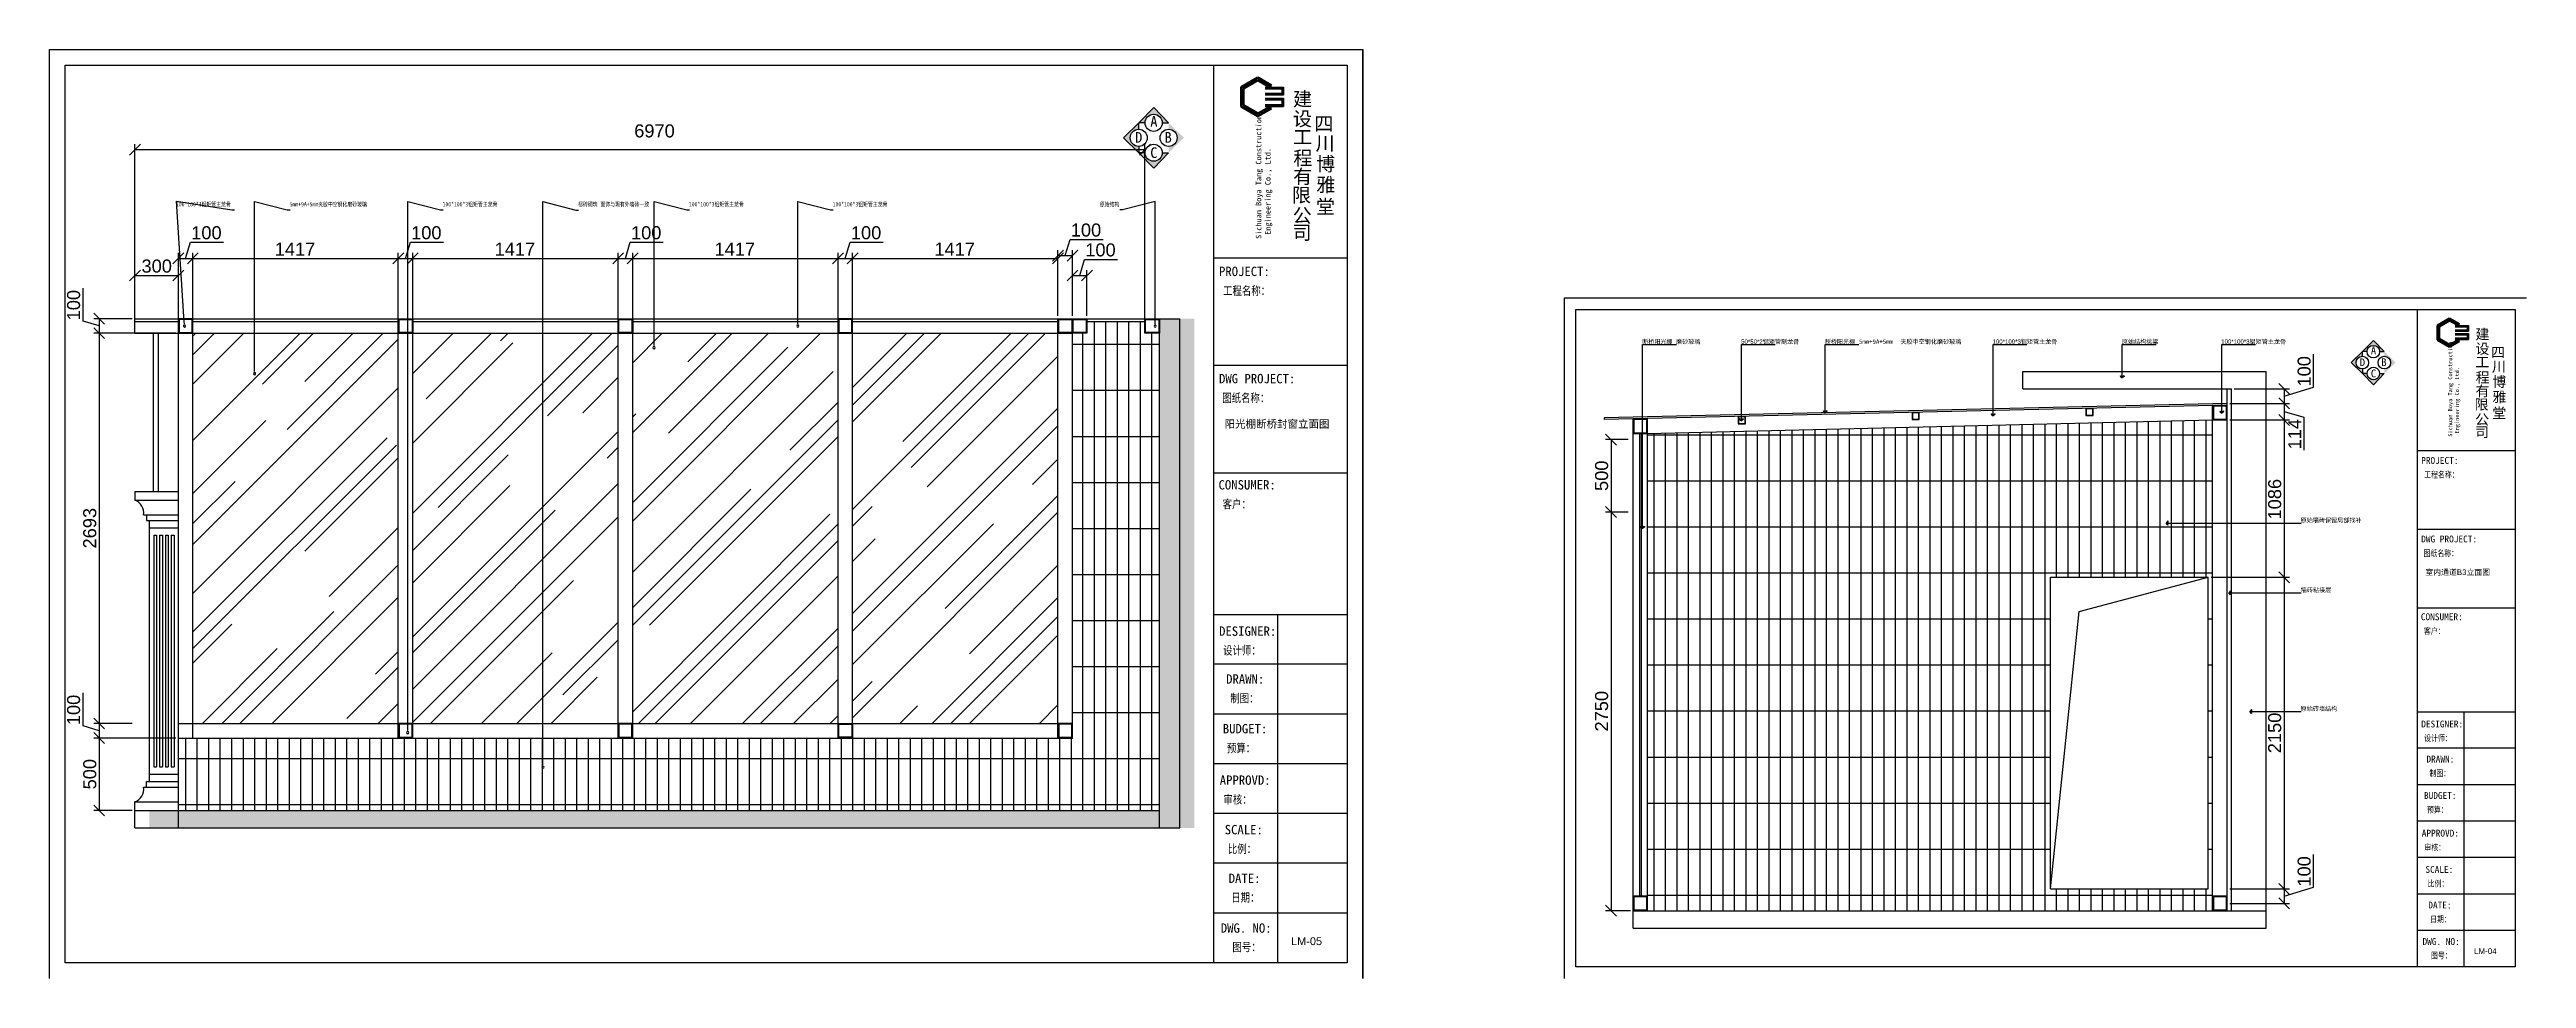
# Model space of a CAD drawing. Header units: inches. Extents: x -138455 to 599497, y -747149 to 13167.
# Drawn here: x 180578 to 197672, y -682794 to -676386 of the extents above; entities that cross this region are included whole.
import ezdxf
from ezdxf.enums import TextEntityAlignment as Align

# ---------------------------------------------------------------- set-up
doc = ezdxf.new("R2010")
doc.units = ezdxf.units.IN
doc.header["$MEASUREMENT"] = 0
for name, color, linetype in [('3', 3, 'Continuous'), ('4-插座', 20, 'Continuous'), ('ASHADE', 1, 'Continuous'), ('TK', 7, 'Continuous'), ('标准图块', 2, 'Continuous')]:
    doc.layers.add(name, color=color, linetype=linetype)
doc.styles.add('-宋体', font='', dxfattribs={"width": 0.8})
doc.styles.add('12354', font='', dxfattribs={"height": 180})
doc.styles.add('MtXpl_', font='')
doc.styles.get("Standard").update_dxf_attribs({"font": 'arial.ttf'})
doc.styles.add('STYLE2', font='')
doc.styles.add('TK-SH', font='')
doc.styles.add('仿宋', font='', dxfattribs={"width": 0.8})
doc.styles.get('-宋体').set_extended_font_data('SimSun')
doc.styles.get('12354').set_extended_font_data('SimSun')
doc.styles.get('MtXpl_').set_extended_font_data('SimSun')
doc.styles.get('STYLE2').set_extended_font_data('宋体')
doc.styles.get('TK-SH').set_extended_font_data('STXihei')
doc.styles.get('仿宋').set_extended_font_data('FangSong')

msp = doc.modelspace()

# ---------------------------------------------------------------- texts
at = {"color": 255, "style": 'MtXpl_'}
for s, height, p in [('建', 96.59718252037419, (189159.7931392704, -676775.2938550827)), ('设', 96.59718252037419, (189159.2534902061, -676912.4378111647)), ('四', 96.59718252037419, (189306.6098214267, -676946.3666252401)), ('程', 96.59718252037419, (189161.9517355276, -677183.0414661136)), ('工', 96.59718252037419, (189159.7931392704, -677037.7924112729)), ('川', 96.59718252037419, (189315.7838555198, -677080.7261489263)), ('有', 96.59718252037419, (189160.872437399, -677310.7345384691)), ('博', 96.59718252037419, (189319.0217499057, -677223.6033943588)), ('限', 96.59718252037419, (189151.6984033058, -677438.0729321404)), ('雅', 96.59718252037419, (189320.1010480343, -677367.2416390318)), ('堂', 96.59718252037419, (189317.9424517771, -677518.447375566)), ('公', 96.59718252037419, (189157.0948939489, -677579.8611211505)), ('司', 96.59718252037419, (189156.0155958203, -677696.6853927326)), ('建', 70.7671666816459, (197319.7204494462, -678384.7908125669)), ('设', 70.7671666815877, (197319.3251021464, -678485.2625752643)), ('四', 70.7671666816459, (197427.278458352, -678510.1188493123)), ('程', 70.7671666815877, (197321.3018386457, -678683.5070111244)), ('工', 70.7671666816459, (197319.7204494462, -678577.0974471385)), ('川', 70.7671666815877, (197433.9993624496, -678608.5507347967)), ('有', 70.7671666815877, (197320.511144046, -678777.0550494802)), ('雅', 70.7671666816459, (197437.1621408485, -678818.4521927495)), ('博', 70.7671666815877, (197436.3714462487, -678713.2227094725)), ('公', 70.7671666816459, (197317.743712947, -678974.217381115)), ('限', 70.7671666816459, (197313.7902399483, -678870.343249972)), ('堂', 70.7671666816459, (197435.580751649, -678929.225626108)), ('司', 70.7671666816459, (197316.9530183473, -679059.8029280616))]:
    msp.add_text(s, height=height, dxfattribs=at).set_placement(p)
at = {"color": 255, "ltscale": 3, "style": 'STYLE2'}
for s, height, p in [('A', 73.4740619600052, (188174.6374184275, -676918.5451863413)), ('D', 73.4740619600052, (188070.1650387036, -677028.5336941086)), ('C', 73.4740619600052, (188174.6374184275, -677134.0671356345)), ('B', 73.4740619600052, (188273.282341108, -677028.5336941086)), ('A', 53.82715161907254, (196597.9946466305, -678489.736842793)), ('D', 53.82715161901433, (196521.4581047081, -678570.3145041608)), ('C', 53.82715161907254, (196597.9946466305, -678647.6283807366)), ('B', 53.82715161901433, (196670.2619892535, -678570.3145041608))]:
    msp.add_text(s, height=height, dxfattribs=at).set_placement(p)
at = {"color": 255, "style": '12354'}
for s, height, p in [('PROJECT:', 64.4723315188894, (188649.0667930085, -677916.4647188024)), ('DWG PROJECT:', 64.4723315188894, (188649.0667930085, -678655.9872931894)), ('PROJECT:', 47.2324773032451, (196945.561954016, -679220.8134233507)), ('DWG PROJECT:', 47.2324773032451, (196945.561954016, -679762.5882031216))]:
    msp.add_text(s, height=height, dxfattribs=at).set_placement(p, align=Align.MIDDLE_LEFT)
at = {"color": 255, "style": '-宋体'}
for s, height, width, p in [('工程名称：', 57.96451515593799, 0.7999999999365301, (188677.1253339647, -678079.2232837891)), ('图纸名称：', 57.96451515593799, 0.7999999999365301, (188671.4260296818, -678818.7458581759)), ('工程名称：', 42.46484626812162, 0.8000000000815438, (196966.1176616763, -679340.0504672971)), ('客户：', 57.9645151559962, 0.7999999996443741, (188674.1012704694, -679551.6413850693)), ('图纸名称：', 42.46484626812162, 0.8000000000815438, (196961.9423471832, -679881.8252470677)), ('设计师：', 57.96451515593799, 0.7999999999365301, (188677.2933992184, -680560.459988873)), ('客户：', 42.46484626812162, 0.7999999996838473, (196963.9022305441, -680418.7450469899)), ('制图：', 57.96451515593799, 0.7999999996451774, (188726.6678777942, -680891.0432051755)), ('预算：', 57.96451515593799, 0.7999999996451774, (188703.4032974585, -681234.4476902813)), ('设计师：', 42.46484626812162, 0.7999999996838473, (196966.2407864042, -681157.806295198)), ('制图：', 42.46484626812162, 0.7999999996838473, (197002.4125655807, -681399.9918016469)), ('审核：', 57.9645151559962, 0.7999999996443741, (188679.6104556187, -681589.4188173579)), ('预算：', 42.46484626812162, 0.8000000000815438, (196985.368916983, -681651.5701790138)), ('比例：', 57.96451515593799, 0.7999999996451774, (188710.1124774755, -681929.7494151408)), ('审核：', 42.46484626812162, 0.8000000000815438, (196967.9382636205, -681911.6222867623)), ('日期：', 57.96451515593799, 0.7999999999365301, (188733.2446780408, -682265.1771117453)), ('比例：', 42.46484626812162, 0.7999999996838473, (196990.2840671787, -682160.9487320246)), ('日期：', 42.46484626812162, 0.8000000000815438, (197007.2307342595, -682406.6833082917)), ('图号：', 57.9645151559962, 0.7999999999357268, (188741.2909854734, -682606.8233437457)), ('图号：', 42.46484626812162, 0.7999999996838473, (197013.1254649794, -682656.9735881456))]:
    msp.add_text(s, height=height, dxfattribs=dict(at, width=width)).set_placement(p)
at = {"color": 255, "style": '12354'}
for s, height, width, p in [('CONSUMER:', 64.4723315188894, 1.000000002615248, (188645.7836702273, -679388.8828200825)), ('CONSUMER:', 47.2324773031869, 1.000000002886816, (196943.1567358612, -680299.5080030435)), ('DESIGNER:', 64.4723315188894, 1.000000002906601, (188649.4939175477, -680398.3490721004)), ('DRAWN:', 64.4723315188894, 1.000000002906601, (188698.0912182668, -680728.6084642957)), ('BUDGET:', 64.4723315188894, 1.000000002615248, (188675.0856972164, -681071.3653011876)), ('DESIGNER:', 47.2324773032451, 1.000000002885583, (196945.8748657664, -681039.0437188079)), ('DRAWN:', 47.2324773032451, 1.000000002885583, (196981.4772838756, -681280.9919914785)), ('APPROVD:', 64.4723315188894, 1.000000002615248, (188654.1425075189, -681426.3364282642)), ('BUDGET:', 47.2324773032451, 1.000000002885583, (196964.6234223002, -681532.0959012895)), ('SCALE:', 64.4723315188894, 1.000000002906601, (188688.5304186586, -681767.638498368)), ('APPROVD:', 47.2324773032451, 1.000000002885583, (196949.2804261848, -681792.148009038)), ('SCALE:', 47.2324773032451, 1.000000002487887, (196974.4730350785, -682042.1861556342)), ('DATE:', 64.4723315188894, 1.000000002906601, (188715.8075677934, -682103.3900190798)), ('DATE:', 47.2324773032451, 1.000000002885583, (196994.4562945178, -682288.1579656797)), ('DWG. NO:', 64.4723315188894, 1.000000002615248, (188661.2533317503, -682446.637488469)), ('DWG. NO:', 47.2324773031869, 1.000000002886816, (196954.4898212261, -682539.6213132176))]:
    msp.add_text(s, height=height, dxfattribs=dict(at, width=width)).set_placement(p, align=Align.MIDDLE_LEFT)
at = {"layer": '3', "color": 255}
for s, height, p in [('LM-05', 53.9417130400691, (189146.6398694535, -682564.3976073589)), ('LM-04', 39.51773849089311, (197310.0843542584, -682625.8924631877))]:
    msp.add_text(s, height=height, dxfattribs=at).set_placement(p)
at = {"layer": '4-插座', "color": 255}
for s, p in [('6970', (184613.4865942799, -676992.2704690233)), ('100', (187626.2245717661, -677676.0300237441)), ('100', (181556.2245717715, -677694.7800237441)), ('1417', (182132.6015328898, -677807.8913811792)), ('100', (183073.7245717705, -677694.7800237439)), ('1417', (183650.1015328888, -677807.891381179)), ('100', (184591.2245717706, -677694.7800237421)), ('1417', (185167.6015328889, -677807.8913811774)), ('100', (186108.724571769, -677694.7800237439)), ('1417', (186685.1015328873, -677807.891381179)), ('100', (187726.2245717631, -677813.177430253)), ('300', (181213.1728152904, -677924.6926076063))]:
    msp.add_text(s, height=90, dxfattribs=at).set_placement(p)
at = {"layer": '4-插座', "color": 255, "style": '仿宋', "width": 0.8}
for s, p in [('100*100*3铝矩管主龙骨', (181451.1865162124, -677468.2590755149)), ('5mm+9A+5mm夹胶中空钢化磨砂玻璃', (182236.1671144277, -677468.4305040863)), ('100*100*3铝矩管主龙骨', (183291.0940448354, -677468.2590755149)), ('标砖砌筑 面饰与现有外墙砖一致', (184226.2515124145, -677468.6019326576)), ('100*100*3铝矩管主龙骨', (184991.057781886, -677468.2590755149)), ('100*100*3铝矩管主龙骨', (185982.9248493543, -677468.2590755149)), ('原始结构', (187826.9555466647, -677468.2590755149))]:
    msp.add_text(s, height=30, dxfattribs=at).set_placement(p)
at = {"layer": '4-插座', "color": 255}
for s, p in [('100', (180789.177813838, -678254.4187082167)), ('100', (196182.6006137523, -678710.7435996124)), ('114', (196117.5306956061, -679144.3722293644)), ('500', (191334.0991963961, -679431.3356016588)), ('1086', (195979.1209070684, -679627.8212970368)), ('2693', (180900.6929911936, -679828.1122955729)), ('2750', (191334.0991963961, -681090.5306903354)), ('100', (180789.1778138404, -681047.0666264486)), ('2150', (195979.1209070684, -681240.5306903354)), ('500', (180900.7543827348, -681490.087687158)), ('100', (196182.6006137532, -682160.7435996124))]:
    msp.add_text(s, height=90, rotation=90, dxfattribs=at).set_placement(p)
at = {"layer": '4-插座', "color": 255, "linetype": 'ByBlock', "ltscale": 20}
for s, height, p in [('阳光棚断桥封窗立面图', 53.00792292843227, (188687.9727289313, -678995.5245689505)), ('室内通道B3立面图', 38.83364317101265, (196974.0644710918, -680011.3334606908))]:
    msp.add_text(s, height=height, dxfattribs=at).set_placement(p)
at = {"layer": '4-插座', "color": 255, "style": 'MtXpl_'}
for s, p in [('墙砖粘接层', (196114.913184294, -680129.3021545408)), ('原始砖墙结构', (196113.9075977018, -680948.2332987468))]:
    msp.add_text(s, height=30, dxfattribs=at).set_placement(p)
at = {"layer": 'ASHADE', "color": 255, "style": 'MtXpl_'}
for s, p in [('断桥阳光棚 磨砂玻璃', (191569.3005217171, -678416.1415876392)), ('铝矩管副龙骨', (192401.6790232958, -678416.1415876392)), ('断桥阳光棚 ', (192829.3106477809, -678416.1415876392)), ('5mm+9A+5mm', (193065.2883014122, -678416.1415876392)), ('夹胶中空钢化磨砂玻璃', (193351.7616984108, -678416.1415876392)), ('铝矩管主龙骨', (194182.9374845285, -678416.1415876392)), ('原始结构挑梁', (194880.0036488681, -678416.1415876392)), ('铝矩管主龙骨', (195760.9513447237, -678416.1415876392)), ('原始墙砖保留局部找补', (196113.9075977018, -679648.0354303124))]:
    msp.add_text(s, height=30, dxfattribs=at).set_placement(p)
at = {"layer": 'ASHADE', "color": 255}
for s, p in [('50*50*2', (192252.5180410311, -678416.1415876392)), ('100*100*3', (193987.1598583348, -678416.1415876392)), ('100*100*3', (195565.17371853, -678416.1415876392))]:
    msp.add_text(s, height=30, dxfattribs=at).set_placement(p)
at = {"layer": 'TK', "color": 255, "style": 'TK-SH'}
for s, height, p in [('Sichuan Boya Tang Construction', 38.12672541255597, (188941.1568184624, -677692.9636863414)), (' Engineering Co., Ltd.', 38.12672541255597, (189004.7013608167, -677692.9636863414)), ('Sichuan Boya Tang Construction', 27.93166696897242, (197159.5473206491, -679057.0764032329)), (' Engineering Co., Ltd.', 27.93166696885601, (197206.1000989306, -679057.0764032329))]:
    msp.add_text(s, height=height, rotation=90, dxfattribs=at).set_placement(p)

# ---------------------------------------------------------------- hatches: boundary and pattern name
at = {"lineweight": 50}
for points in [[(188917.0081215064, -676579.9612411885), (188801.8701498181, -676646.4361801427), (188801.8701498181, -676779.3860580495), (188917.0081215064, -676845.8609970035), (189010.4157803499, -676791.932060021), (188978.5479558464, -676791.932060021), (188917.0081215064, -676827.4620999481), (188817.8040620694, -676770.186609521), (188817.8040620694, -676655.6356286709), (188917.0081215064, -676598.3601382453), (188978.5479558464, -676633.890178171), (189010.4157803499, -676633.890178171)], [(197141.8559675678, -678241.689996527), (197057.5058051588, -678290.3895855045), (197057.5058051588, -678387.7887634584), (197141.8559675678, -678436.4883524356), (197210.286486867, -678396.9799736938), (197186.9400952895, -678396.9799736938), (197141.8559675678, -678423.0093069738), (197069.1790009472, -678381.0492407267), (197069.1790009472, -678297.1291082359), (197141.8559675678, -678255.16904199), (197186.9400952895, -678281.1983752688), (197210.286486867, -678281.1983752688)]]:
    msp.add_hatch(color=255, dxfattribs=at).paths.add_polyline_path(points)
for points in [[(189095.0302661541, -676645.081083114), (188968.3784972973, -676645.081083114), (188968.3784972973, -676656.765952098), (189083.3453971688, -676656.765952098), (189083.3453971688, -676689.6955445094), (188968.3784972973, -676689.6955445094), (188968.3784972973, -676701.3804134943), (189095.0302661541, -676701.3804134943)], [(189095.0302661541, -676721.7962165844), (188968.3784972973, -676721.7962165844), (188968.3784972973, -676733.4810855696), (189083.3453971688, -676733.4810855696), (189083.3453971688, -676766.4106779806), (188968.3784972973, -676766.4106779806), (188968.3784972973, -676778.0955469669), (189095.0302661541, -676778.0955469669)], [(197272.2751211559, -678289.3968404287), (197179.4899425062, -678289.3968404287), (197179.4899425062, -678297.9571840066), (197263.714777577, -678297.9571840066), (197263.714777577, -678322.0814275315), (197179.4899425062, -678322.0814275315), (197179.4899425062, -678330.6417711101), (197272.2751211559, -678330.6417711101)], [(197272.2751211559, -678345.5984034105), (197179.4899425062, -678345.5984034105), (197179.4899425062, -678354.1587469894), (197263.714777577, -678354.1587469894), (197263.714777577, -678378.2829905141), (197179.4899425062, -678378.2829905141), (197179.4899425062, -678386.8433340937), (197272.2751211559, -678386.8433340937)]]:
    msp.add_hatch(color=255).paths.add_polyline_path(points)
at = {"ltscale": 3}
h = msp.add_hatch(color=255, dxfattribs=at)
edge = h.paths.add_edge_path()
edge.add_line((188301.362378011, -677053.8853246882), (188301.362378011, -677098.1591249658))
edge.add_line((188301.362378011, -677098.1591249658), (188406.7964616759, -676994.9329505465))
edge.add_line((188406.7964616759, -676994.9329505466), (188301.362378011, -676891.7067761275))
edge.add_line((188301.362378011, -676891.7067761275), (188301.362378011, -676935.9805773473))
edge.add_ellipse((188301.3623784821, -676994.9329510177), major_axis=(0.003957247118266233, 58.95237353765487), ratio=0.9999999999022506, start_angle=270.0038465042483, end_angle=360.0038465041925, ccw=False)
edge.add_ellipse((188301.362378011, -676994.9329505466), major_axis=(0.6884193705193619, 58.9483544783244), ratio=0.9999999999022238, start_angle=180.6690896092493, end_angle=270.6690896091184, ccw=False)
edge = h.paths.add_edge_path()
edge.add_line((188257.0885777377, -676891.7067761275), (188301.362378011, -676891.7067761275))
edge.add_line((188301.362378011, -676891.7067761275), (188198.1362036018, -676786.2726924522))
edge.add_line((188198.1362036018, -676786.2726924522), (188094.9100291926, -676891.7067761275))
edge.add_line((188094.9100291926, -676891.7067761275), (188139.1838294659, -676891.7067761275))
edge.add_ellipse((188198.1362036018, -676891.7067761275), major_axis=(-0.1038610192716649, 58.95228265148405), ratio=0.9999999999042248, start_angle=269.89905748115007, end_angle=449.89905748115007, ccw=False)
edge = h.paths.add_edge_path()
edge.add_line((188094.9100291926, -676935.9805764051), (188094.9100291926, -676891.7067761275))
edge.add_line((188094.9100291926, -676891.7067761275), (187989.4759455277, -676994.9329505467))
edge.add_line((187989.4759455277, -676994.9329505466), (188094.9100291926, -677098.1591249658))
edge.add_line((188094.9100291926, -677098.1591249658), (188094.9100291926, -677053.8853246882))
edge.add_ellipse((188094.9100291926, -676994.9329505466), major_axis=(-0.6883868918351084, 58.94835485761271), ratio=0.999999999902224, start_angle=89.33094195904903, end_angle=179.3309419589182, ccw=False)
edge.add_ellipse((188094.9100291926, -676994.9329505466), major_axis=(0.6884193705193619, 58.9483544783244), ratio=0.9999999999022238, start_angle=0.6690896092492267, end_angle=90.66908960911837, ccw=False)
edge = h.paths.add_edge_path()
edge.add_line((188301.362378011, -677098.1591249658), (188257.0885777377, -677098.1591249658))
edge.add_ellipse((188198.1362036018, -677098.1591249658), major_axis=(-0.2763186070297383, 58.95172656470051), ratio=0.9999999999022464, start_angle=89.73144511679573, end_angle=269.7314451167957, ccw=False)
edge.add_line((188139.1838294659, -677098.1591249658), (188094.9100291926, -677098.1591249658))
edge.add_line((188094.9100291926, -677098.1591249658), (188198.1362036018, -677203.593208641))
edge.add_line((188198.1362036018, -677203.593208641), (188301.362378011, -677098.1591249658))
h = msp.add_hatch(color=255, dxfattribs=at)
edge = h.paths.add_edge_path()
edge.add_line((196690.8334448601, -678588.8871272961), (196690.8334448601, -678621.3221458145))
edge.add_line((196690.8334448601, -678621.3221458145), (196768.0745317942, -678545.6985748115))
edge.add_line((196768.0745317942, -678545.6985748115), (196690.8334448601, -678470.0750038084))
edge.add_line((196690.8334448601, -678470.0750038084), (196690.8334448601, -678502.5100230172))
edge.add_ellipse((196690.8334452052, -678545.6985751566), major_axis=(0.09935344669946115, 43.18843786019706), ratio=0.9999999999029604, start_angle=270.1318071037622, end_angle=360.13180710378776, ccw=False)
edge.add_ellipse((196690.8334448601, -678545.6985748115), major_axis=(0.1484045003139875, 43.1882975101548), ratio=0.9999999999043071, start_angle=180.1968801400722, end_angle=270.1968801400346, ccw=False)
edge = h.paths.add_edge_path()
edge.add_line((196658.3984263449, -678470.0750038084), (196690.8334448601, -678470.0750038084))
edge.add_line((196690.8334448601, -678470.0750038084), (196615.2098738643, -678392.8339168667))
edge.add_line((196615.2098738643, -678392.8339168667), (196539.5863028686, -678470.0750038084))
edge.add_line((196539.5863028686, -678470.0750038084), (196572.0213213839, -678470.0750038084))
edge.add_ellipse((196615.2098738643, -678470.0750038084), major_axis=(-0.1710944935778489, 43.18821358195609), ratio=0.9999999999002629, start_angle=269.7730181389146, end_angle=449.7730181389146, ccw=False)
edge = h.paths.add_edge_path()
edge.add_line((196539.5863028686, -678502.5100223267), (196539.5863028686, -678470.0750038084))
edge.add_line((196539.5863028686, -678470.0750038084), (196462.3452159344, -678545.6985748115))
edge.add_line((196462.3452159344, -678545.6985748115), (196539.5863028686, -678621.3221458145))
edge.add_line((196539.5863028686, -678621.3221458145), (196539.5863028686, -678588.8871272961))
edge.add_ellipse((196539.5863028686, -678545.6985748115), major_axis=(-0.1484747759819542, 43.18829726861497), ratio=0.9999999999043071, start_angle=89.80302662871031, end_angle=179.8030266286725, ccw=False)
edge.add_ellipse((196539.5863028686, -678545.6985748115), major_axis=(0.0221700166725683, 43.188546794454), ratio=0.9999999999029612, start_angle=0.029411692911821774, end_angle=90.02941169290602, ccw=False)
edge = h.paths.add_edge_path()
edge.add_line((196690.8334448601, -678621.3221458145), (196658.3984263449, -678621.3221458145))
edge.add_ellipse((196615.2098738643, -678621.3221458145), major_axis=(-0.3707123319792893, 43.18696143621736), ratio=0.9999999999029472, start_angle=89.50819113762748, end_angle=269.5081911376275, ccw=False)
edge.add_line((196572.0213213839, -678621.3221458145), (196539.5863028686, -678621.3221458145))
edge.add_line((196539.5863028686, -678621.3221458145), (196615.2098738643, -678698.5632327562))
edge.add_line((196615.2098738643, -678698.5632327562), (196690.8334448601, -678621.3221458145))
at = {"layer": '4-插座', "linetype": 'ByBlock', "ltscale": 20}
h = msp.add_hatch(color=255, dxfattribs=at)
h.paths.add_polyline_path([(188237.6919148784, -681635.599283338), (188237.6919148802, -681755.599283338), (188477.6919148801, -681755.599283338), (188477.6919148801, -678242.951365106), (188237.6919148784, -678242.951365106), (188237.6919148784, -678342.951365106)])
h.paths.add_polyline_path([(188237.6919148802, -681755.5992833381), (188237.6919148801, -681635.599283338), (181267.691914882, -681635.599283338), (181267.6919148819, -681755.599283338)])

# ---------------------------------------------------------------- linework, layer by layer
at = {"color": 255, "lineweight": -2}
for p, q in [((180578.4110160482, -682794.3715180086), (180578.3896578723, -676386.0961801506)), ((180578.3896578723, -676386.0961801506), (189640.5974476729, -676386.0961801506)), ((189640.5974476729, -676386.0961801506), (189640.6188057206, -682794.3715180088)), ((191032.9936192428, -682794.3715180085), (191032.9779722275, -678099.6643107849)), ((191032.9779722275, -678099.6643107849), (197671.9580380197, -678099.6643107849))]:
    msp.add_line(p, q, dxfattribs=at)
at = {"color": 255}
for p, q in [((189640.6188055929, -682794.3715180086), (189640.5974475453, -676386.0961801506)), ((189640.6188058491, -682794.371518024), (189640.5974478014, -676386.0961801661)), ((189640.6188055924, -682794.3715180088), (189640.5974475448, -676386.0961801509)), ((189640.6188058488, -682794.3715180241), (189640.5974478011, -676386.0961801662)), ((180686.2950841514, -682686.4874499673), (180686.2737261038, -676493.9802481921)), ((180686.2737261038, -676493.9802481921), (189532.7133793139, -676493.9802481921)), ((188612.1664123768, -676493.9802481921), (188612.1877704244, -682686.4874499673)), ((189532.7133793139, -676493.9802481921), (189532.7347373617, -682686.4874499673)), ((189532.7133793139, -676493.9802481921), (189532.7347373614, -682686.4874499673)), ((188968.3784972973, -676645.081083114), (189095.0302661541, -676645.081083114)), ((188968.3784972973, -676656.765952098), (189083.3453971688, -676656.765952098)), ((189083.3453971688, -676689.6955445094), (188968.3784972973, -676689.6955445094)), ((189095.0302661541, -676701.3804134943), (188968.3784972973, -676701.3804134943)), ((188968.3784972973, -676721.7962165844), (189095.0302661541, -676721.7962165844)), ((188968.3784972973, -676721.7962165844), (189095.0302661519, -676721.7962165844)), ((188968.3784972973, -676733.4810855696), (189083.3453971688, -676733.4810855696)), ((189083.3453971688, -676656.765952098), (189083.3453971688, -676689.6955445094)), ((189083.3453971688, -676733.4810855696), (189083.3453971688, -676766.4106779806)), ((189095.0302661541, -676645.081083114), (189095.0302661541, -676701.3804134943)), ((189095.0302661541, -676721.7962165844), (189095.0302661541, -676778.0955469669)), ((189083.3453971688, -676766.4106779806), (188968.3784972973, -676766.4106779806)), ((189095.0302661541, -676778.0955469669), (188968.3784972973, -676778.0955469669)), ((188968.3784972973, -676778.0955469669), (189095.0302661519, -676778.0955469669)), ((188612.1664123768, -677822.4945163848), (189532.7133793139, -677822.4945163848)), ((191112.0295665712, -682715.3355707255), (191112.0139196499, -678178.700258068)), ((191112.0139196499, -678178.700258068), (197592.922090504, -678178.700258068)), ((196918.528708132, -678178.700258068), (196918.5443550533, -682715.3355707255)), ((197592.922090504, -678178.700258068), (197592.9377374253, -682715.3355707255)), ((197592.922090504, -678178.700258068), (197592.9377374251, -682715.3355707256)), ((197179.4899425062, -678289.3968404287), (197272.2751211559, -678289.3968404287)), ((197179.4899425062, -678297.9571840066), (197263.714777577, -678297.9571840066)), ((197263.714777577, -678322.0814275315), (197179.4899425062, -678322.0814275315)), ((197272.2751211559, -678330.6417711101), (197179.4899425062, -678330.6417711101)), ((197179.4899425062, -678345.5984034105), (197272.2751211559, -678345.5984034105)), ((197179.4899425062, -678345.5984034105), (197272.2751211544, -678345.5984034105)), ((197179.4899425062, -678354.1587469894), (197263.714777577, -678354.1587469894)), ((197263.714777577, -678378.2829905141), (197179.4899425062, -678378.2829905141)), ((197272.2751211559, -678386.8433340937), (197179.4899425062, -678386.8433340937)), ((197179.4899425062, -678386.8433340937), (197272.2751211544, -678386.8433340937)), ((197263.714777577, -678297.9571840066), (197263.714777577, -678322.0814275315)), ((197263.714777577, -678354.1587469894), (197263.714777577, -678378.2829905141)), ((197272.2751211559, -678289.3968404287), (197272.2751211559, -678330.6417711101)), ((197272.2751211559, -678345.5984034105), (197272.2751211559, -678386.8433340937)), ((188612.1664123768, -678563.9263288508), (189532.7133793139, -678563.9263288508)), ((194871.2086721144, -678636.3782048885), (194868.3107120747, -678639.8329710941)), ((194868.3107120747, -678639.8329710941), (194882.6852131139, -678650.7288788112)), ((194871.2086721144, -678636.3782048885), (194882.6852131139, -678647.0404824145)), ((194882.6852131139, -678647.0404824145), (194882.6852131139, -678629.458209838)), ((194894.1617541134, -678636.3782048885), (194882.6852131139, -678647.0404824145)), ((194897.0597141531, -678639.8329710941), (194882.6852131139, -678650.7288788112)), ((194894.1617541134, -678636.3782048885), (194897.0597141531, -678639.8329710941)), ((192242.7809270439, -678933.0355364184), (192239.8829670042, -678936.490302624)), ((192239.8829670042, -678936.490302624), (192254.2574680434, -678947.3862103412)), ((192242.7809270439, -678933.0355364184), (192254.2574680434, -678943.6978139444)), ((192254.2574680434, -678943.6978139444), (192254.2574680434, -678926.1155413679)), ((192265.7340090428, -678933.0355364184), (192254.2574680434, -678943.6978139444)), ((192268.6319690825, -678936.490302624), (192254.2574680434, -678947.3862103412)), ((192265.7340090428, -678933.0355364184), (192268.6319690825, -678936.490302624)), ((192821.1860620887, -678877.8593377081), (192818.288102049, -678881.3141039136)), ((192818.288102049, -678881.3141039136), (192832.6626030882, -678892.2100116308)), ((192821.1860620887, -678877.8593377081), (192832.6626030882, -678888.5216152341)), ((192832.6626030882, -678888.5216152341), (192832.6626030882, -678870.9393426576)), ((192844.1391440877, -678877.8593377081), (192832.6626030882, -678888.5216152341)), ((192847.0371041273, -678881.3141039136), (192832.6626030882, -678892.2100116308)), ((192844.1391440877, -678877.8593377081), (192847.0371041273, -678881.3141039136)), ((193980.2467552617, -678899.0660708481), (193977.348795222, -678902.5208370537)), ((193977.348795222, -678902.5208370537), (193991.7232962612, -678913.416744771)), ((193980.2467552617, -678899.0660708481), (193991.7232962612, -678909.7283483741)), ((193991.7232962612, -678909.7283483741), (193991.7232962612, -678892.1460757977)), ((194003.1998372606, -678899.0660708481), (193991.7232962612, -678909.7283483741)), ((194006.0977973003, -678902.5208370537), (193991.7232962612, -678913.416744771)), ((194003.1998372606, -678899.0660708481), (194006.0977973003, -678902.5208370537)), ((195558.2606154568, -678880.0258460385), (195555.3626554172, -678883.480612244)), ((195555.3626554172, -678883.480612244), (195569.7371564563, -678894.3765199613)), ((195558.2606154568, -678880.0258460385), (195569.7371564563, -678890.6881235645)), ((195569.7371564563, -678890.6881235645), (195569.7371564563, -678873.105850988)), ((195581.2136974558, -678880.0258460385), (195569.7371564563, -678890.6881235645)), ((195584.1116574955, -678883.480612244), (195569.7371564563, -678894.3765199613)), ((195581.2136974558, -678880.0258460385), (195584.1116574955, -678883.480612244)), ((196918.528708132, -679151.9707842169), (197592.922090504, -679151.9707842169)), ((188612.1664123768, -679305.3581413162), (189532.7133793139, -679305.3581413162)), ((195196.557147435, -679638.0184711728), (195185.6612397177, -679652.3929722118)), ((195200.0119136405, -679640.9164312123), (195196.557147435, -679638.0184711728)), ((191561.1759360249, -679675.7291679742), (191558.2779759852, -679679.1839341797)), ((191558.2779759852, -679679.1839341797), (191572.6524770244, -679690.0798418969)), ((191561.1759360249, -679675.7291679742), (191572.6524770244, -679686.3914455002)), ((191572.6524770244, -679686.3914455002), (191572.6524770244, -679668.8091729237)), ((191584.1290180238, -679675.7291679742), (191572.6524770244, -679686.3914455002)), ((191587.0269780635, -679679.1839341797), (191572.6524770244, -679690.0798418969)), ((191584.1290180238, -679675.7291679742), (191587.0269780635, -679679.1839341797)), ((195196.557147435, -679666.767473251), (195185.6612397177, -679652.3929722118)), ((195200.0119136405, -679640.9164312123), (195189.3496361144, -679652.3929722118)), ((195189.3496361144, -679652.3929722119), (195206.9319086911, -679652.3929722118)), ((195200.0119136405, -679663.8695132113), (195189.3496361144, -679652.3929722118)), ((195200.0119136405, -679663.8695132113), (195196.557147435, -679666.767473251)), ((196918.528708132, -679695.1442732031), (197592.922090504, -679695.1442732031)), ((195629.3209592311, -680119.2851954012), (195618.4250515138, -680133.6596964402)), ((195629.3209592311, -680148.0341974794), (195618.4250515138, -680133.6596964402)), ((195632.7757254366, -680122.1831554407), (195622.1134479105, -680133.6596964402)), ((195622.1134479105, -680133.6596964403), (195639.6957204872, -680133.6596964402)), ((195632.7757254366, -680145.1362374397), (195622.1134479105, -680133.6596964402)), ((195632.7757254366, -680122.1831554407), (195629.3209592311, -680119.2851954012)), ((195632.7757254366, -680145.1362374397), (195629.3209592311, -680148.0341974794)), ((188612.1877704244, -680283.7551642419), (189532.7347373617, -680283.7551642419)), ((189051.9950952505, -680283.7551642419), (189051.9950952505, -682686.4874499673)), ((196918.528708132, -680238.3177621891), (197592.922090504, -680238.3177621891)), ((189532.7347373617, -680627.002633631), (188612.1877704244, -680627.002633631)), ((189532.7347373617, -680970.2501030208), (188612.1877704244, -680970.2501030208)), ((195773.9284949091, -680938.0487418417), (195763.0325871918, -680952.4232428807)), ((195773.9284949091, -680966.7977439199), (195763.0325871918, -680952.4232428807)), ((195777.3832611146, -680940.9467018812), (195766.7209835885, -680952.4232428807)), ((195766.7209835885, -680952.4232428808), (195784.3032561651, -680952.4232428807)), ((195777.3832611146, -680963.8997838802), (195766.7209835885, -680952.4232428807)), ((195777.3832611146, -680940.9467018812), (195773.9284949091, -680938.0487418417)), ((195777.3832611146, -680963.8997838802), (195773.9284949091, -680966.7977439199)), ((196918.5443550533, -680955.0921379591), (197592.9377374253, -680955.0921379591)), ((197240.7475234243, -680955.0921379591), (197240.7475234243, -682715.3355707255)), ((189532.7347373617, -681313.4975724106), (188612.1877704244, -681313.4975724106)), ((197592.9377374253, -681206.555485497), (196918.5443550533, -681206.555485497)), ((197592.9377374253, -681458.0188330354), (196918.5443550533, -681458.0188330354)), ((189532.7347373617, -681656.7450417993), (188612.1877704244, -681656.7450417993)), ((197592.9377374253, -681709.4821805737), (196918.5443550533, -681709.4821805737)), ((189532.7347373617, -681999.9925111881), (188612.1877704244, -681999.9925111881)), ((197592.9377374253, -681960.9455281114), (196918.5443550533, -681960.9455281114)), ((189532.7347373617, -682343.2399805774), (188612.1877704244, -682343.2399805774)), ((197592.9377374253, -682212.4088756491), (196918.5443550533, -682212.4088756491)), ((197592.9377374253, -682463.872223187), (196918.5443550533, -682463.872223187)), ((189532.7347373614, -682686.4874499673), (180686.2950841514, -682686.4874499673)), ((197592.9377374251, -682715.3355707256), (191112.0295665712, -682715.3355707255))]:
    msp.add_line(p, q, dxfattribs=at)
at = {"color": 255, "lineweight": 50}
for p, q in [((188917.0081215064, -676579.9612411885), (188801.8701498181, -676646.4361801427)), ((188801.8701498181, -676646.4361801427), (188801.8701498181, -676779.3860580502)), ((188917.0081215064, -676598.3601382453), (188817.8040620694, -676655.6356286709)), ((188817.8040620694, -676655.6356286709), (188817.8040620694, -676770.186609521)), ((189010.4157803499, -676633.890178171), (188917.0081215064, -676579.9612411885)), ((188978.5479558464, -676633.890178171), (188917.0081215064, -676598.3601382453)), ((189010.4157803482, -676633.890178171), (188978.5479558464, -676633.890178171)), ((188801.8701498181, -676779.3860580502), (188917.0081215064, -676845.8609970035)), ((188817.8040620694, -676770.186609521), (188917.0081215064, -676827.4620999481)), ((188917.0081215064, -676827.4620999481), (188978.5479558464, -676791.932060021)), ((188917.0081215064, -676845.8609970035), (189010.4157803499, -676791.932060021)), ((189010.4157803482, -676791.9320600214), (188978.5479558464, -676791.9320600214)), ((197141.8559675678, -678241.689996527), (197057.5058051588, -678290.3895855045)), ((197141.8559675678, -678255.16904199), (197069.1790009472, -678297.1291082359)), ((197210.286486867, -678281.1983752688), (197141.8559675678, -678241.689996527)), ((197186.9400952895, -678281.1983752688), (197141.8559675678, -678255.16904199)), ((197057.5058051588, -678290.3895855045), (197057.5058051588, -678387.7887634587)), ((197057.5058051588, -678387.7887634587), (197141.8559675678, -678436.4883524356)), ((197069.1790009472, -678297.1291082359), (197069.1790009472, -678381.0492407267)), ((197069.1790009472, -678381.0492407267), (197141.8559675678, -678423.0093069738)), ((197141.8559675678, -678423.0093069738), (197186.9400952895, -678396.9799736938)), ((197141.8559675678, -678436.4883524356), (197210.286486867, -678396.9799736938)), ((197210.286486866, -678281.1983752688), (197186.9400952895, -678281.1983752688)), ((197210.286486866, -678396.9799736941), (197186.9400952895, -678396.9799736941))]:
    msp.add_line(p, q, dxfattribs=at)
at = {"color": 255, "ltscale": 3}
for p, q in [((188094.9100291926, -676891.7067761275), (187989.4759455277, -676994.9329505466)), ((188094.9100291926, -676891.7067761275), (188198.1362036018, -676786.2726924522)), ((188094.9100291926, -676935.9805764051), (188094.9100291926, -676891.7067761275)), ((188139.1838294659, -676891.7067761275), (188094.9100291926, -676891.7067761275)), ((188301.362378011, -676891.7067761275), (188198.1362036018, -676786.2726924522)), ((188257.0885777377, -676891.7067761275), (188301.362378011, -676891.7067761275)), ((188094.9100291926, -677098.1591249658), (187989.4759455277, -676994.9329505466)), ((188094.9100291926, -677053.8853246882), (188094.9100291926, -677098.1591249658)), ((188139.1838294659, -677098.1591249658), (188094.9100291926, -677098.1591249658)), ((188094.9100291926, -677098.1591249658), (188198.1362036018, -677203.593208641)), ((188301.362378011, -677098.1591249658), (188198.1362036018, -677203.593208641)), ((188257.0885777377, -677098.1591249658), (188301.362378011, -677098.1591249658)), ((196539.5863028686, -678470.0750038084), (196615.2098738643, -678392.8339168667)), ((196690.8334448601, -678470.0750038084), (196615.2098738643, -678392.8339168667)), ((196539.5863028686, -678470.0750038084), (196462.3452159344, -678545.6985748115)), ((196539.5863028686, -678621.3221458145), (196462.3452159344, -678545.6985748115)), ((196539.5863028686, -678502.5100223267), (196539.5863028686, -678470.0750038084)), ((196572.0213213839, -678470.0750038084), (196539.5863028686, -678470.0750038084)), ((196539.5863028686, -678588.8871272961), (196539.5863028686, -678621.3221458145)), ((196658.3984263449, -678470.0750038084), (196690.8334448601, -678470.0750038084)), ((196572.0213213839, -678621.3221458145), (196539.5863028686, -678621.3221458145)), ((196539.5863028686, -678621.3221458145), (196615.2098738643, -678698.5632327562)), ((196690.8334448601, -678621.3221458145), (196615.2098738643, -678698.5632327562)), ((196658.3984263449, -678621.3221458145), (196690.8334448601, -678621.3221458145))]:
    msp.add_line(p, q, dxfattribs=at)
at = {"color": 255, "linetype": 'ByBlock'}
for p, q in [((181205.1919148802, -677038.8052575635), (181130.1919148802, -677113.8052575635)), ((188100.1919148802, -677113.8052575635), (188175.1919148802, -677038.8052575635)), ((181205.1919148802, -677907.5387876882), (181130.1919148802, -677982.5387876882)), ((181505.1919148819, -677789.1413811793), (181430.1919148819, -677864.1413811793)), ((181430.1919148819, -677982.5387876882), (181505.1919148819, -677907.5387876882)), ((181530.1919148819, -677864.1413811793), (181605.1919148819, -677789.1413811793)), ((181605.1919148819, -677789.1413811793), (181530.1919148819, -677864.1413811793)), ((182947.691914881, -677864.1413811793), (183022.691914881, -677789.1413811793)), ((183022.691914881, -677789.141381179), (182947.691914881, -677864.141381179)), ((183047.691914881, -677864.141381179), (183122.691914881, -677789.141381179)), ((183122.691914881, -677789.141381179), (183047.691914881, -677864.141381179)), ((184465.1919148801, -677864.141381179), (184540.1919148801, -677789.141381179)), ((184540.1919148811, -677789.1413811774), (184465.1919148811, -677864.1413811774)), ((184565.1919148811, -677864.1413811774), (184640.1919148811, -677789.1413811774)), ((184640.1919148811, -677789.1413811774), (184565.1919148811, -677864.1413811774)), ((186057.6919148795, -677789.1413811791), (185982.6919148795, -677864.1413811791)), ((185982.6919148802, -677864.1413811774), (186057.6919148802, -677789.1413811774)), ((186082.6919148795, -677864.1413811791), (186157.6919148795, -677789.1413811791)), ((186157.6919148795, -677789.1413811791), (186082.6919148795, -677864.1413811791)), ((187575.1919148786, -677770.3913811793), (187500.1919148786, -677845.3913811793)), ((187500.1919148786, -677864.1413811791), (187575.1919148786, -677789.1413811791)), ((187600.1919148746, -677845.3913811793), (187675.1919148746, -677770.3913811793)), ((187675.1919148727, -677907.5387876882), (187600.1919148727, -677982.5387876882)), ((187700.1919148744, -677982.5387876882), (187775.1919148744, -677907.5387876882)), ((180958.5391712731, -678280.4513651058), (180883.5391712731, -678205.4513651058)), ((180883.5391712731, -678305.4513651059), (180958.5391712731, -678380.4513651059)), ((180958.5391712756, -678380.4513651059), (180883.5391712756, -678305.4513651059)), ((196036.9056956077, -678764.3471978386), (195961.9056956077, -678689.3471978386)), ((195961.9056956077, -678789.3471978386), (196036.9056956077, -678864.3471978386)), ((196036.9056956086, -678864.3471978386), (195961.9056956086, -678789.3471978386)), ((195961.9056956086, -678903.6760237926), (196036.9056956086, -678978.6760237926)), ((196036.9056956086, -678978.6760237926), (195961.9056956086, -678903.6760237926)), ((191391.8839849363, -679114.3471978386), (191316.8839849363, -679039.3471978386)), ((191316.8839849363, -679539.3471978386), (191391.8839849363, -679614.3471978386)), ((191391.8839849363, -679614.3471978386), (191316.8839849363, -679539.3471978386)), ((195961.9056956086, -679989.3471978386), (196036.9056956086, -680064.3471978386)), ((196036.9056956086, -680064.3471978386), (195961.9056956086, -679989.3471978386)), ((180883.5391712756, -680998.0992833378), (180958.5391712756, -681073.0992833378)), ((180958.5391712756, -681073.0992833378), (180883.5391712756, -680998.0992833378)), ((180883.5391712756, -681098.0992833378), (180958.5391712756, -681173.0992833378)), ((180958.539171275, -681173.0992833378), (180883.539171275, -681098.0992833378)), ((180883.539171275, -681598.0992833378), (180958.539171275, -681673.0992833378)), ((195961.9056956086, -682139.3471978386), (196036.9056956086, -682214.3471978386)), ((196036.9056956086, -682214.3471978386), (195961.9056956086, -682139.3471978386)), ((191316.8839849363, -682289.3471978386), (191391.8839849363, -682364.3471978386)), ((195961.9056956086, -682239.3471978386), (196036.9056956086, -682314.3471978386))]:
    msp.add_line(p, q, dxfattribs=at)
at = {"color": 255, "linetype": 'ByBlock', "lineweight": -2}
for p, q in [((181509.3272469678, -678278.6205831543), (181508.366853856, -678263.6513598921)), ((185742.0259732197, -678278.5898064163), (185742.0259732197, -678263.5898064163)), ((188208.2887085136, -678278.5898064163), (188208.2887085136, -678263.5898064163)), ((184750.1589057513, -678427.3835439685), (184750.1589057513, -678412.3835439685)), ((181993.3482382931, -678607.6223176809), (181993.3482382931, -678592.6223176809)), ((183050.1951687008, -681083.1831380784), (183050.1951687008, -681068.1831380784)), ((183983.7069219942, -681321.4415568556), (183983.7069219942, -681306.4415568556))]:
    msp.add_line(p, q, dxfattribs=at)
at = {"color": 255, "linetype": 'ByBlock'}
for centre, radius, start, end in [((181510.2876400795, -678293.5898064163), 7.500000000022846, 93.67094246624278, 273.6709424662428), ((181510.2876400795, -678293.5898064163), 7.500000000022846, 273.6709424662428, 93.67094246624278), ((184750.1589057513, -678442.3835439685), 7.5, 90, 270), ((184750.1589057513, -678442.3835439685), 7.5, 270, 90), ((185742.0259732197, -678293.5898064163), 7.5, 90, 270), ((185742.0259732197, -678293.5898064163), 7.5, 270, 90), ((188208.2887085136, -678293.5898064163), 7.5, 90, 270), ((188208.2887085136, -678293.5898064163), 7.5, 270, 90), ((181993.3482382931, -678622.6223176809), 7.5, 90, 270), ((181993.3482382931, -678622.6223176809), 7.5, 270, 90), ((183050.1951687008, -681098.1831380784), 7.5, 90, 270), ((183050.1951687008, -681098.1831380784), 7.5, 270, 90), ((183983.7069219942, -681336.4415568556), 7.5, 90, 270), ((183983.7069219942, -681336.4415568556), 7.5, 270, 90)]:
    msp.add_arc(centre, radius, start, end, dxfattribs=at)
at = {"color": 255, "ltscale": 3}
for centre, major_axis, ratio, start_param, end_param in [((188198.1362036018, -676891.7067761275), (0.2067656744142104, 58.9520115423357), 0.9999999999022484, -1.567288985465143, 4.715896321714443), ((188094.9100291926, -676994.9329505466), (0.01363757232022902, 58.95237256420145), 0.9999999999042253, -1.570564994763929, 4.712620312415657), ((188198.1362036018, -677098.1591249658), (0.2067656744142104, 58.9520115423357), 0.9999999999022484, -1.567288985465143, 4.715896321714443), ((188301.362378011, -676994.9329505466), (0.2067656744142104, 58.9520115423357), 0.9999999999022484, -1.567288985465143, 4.715896321714443), ((196615.2098738643, -678470.0750038084), (0.05955454407027584, 43.18851142355639), 0.9999999999029612, -1.569417383544617, 4.713767923634969), ((196539.5863028686, -678545.6985748115), (0.01220210017871605, 43.18855076093783), 0.9999999999043093, -1.570513795900993, 4.712671511278593), ((196615.2098738643, -678621.3221458145), (-0.910399212535402, 43.17895597395051), 0.9999999999028754, 4.691307777232558, 10.97449308441215), ((196690.8334448601, -678545.6985748115), (0.01220210017871605, 43.18855076093783), 0.9999999999043093, -1.570513795900993, 4.712671511278593)]:
    msp.add_ellipse(centre, major_axis=major_axis, ratio=ratio, start_param=start_param, end_param=end_param, dxfattribs=at)
at = {"color": 255}
for points in [[(194871.2086721144, -678636.3782048885), (194868.3107120747, -678639.8329710941), (194882.6852131139, -678647.0404824145), (194882.6852131139, -678650.7288788112)], [(194894.1617541134, -678636.3782048885), (194897.0597141531, -678639.8329710941), (194882.6852131139, -678647.0404824145), (194882.6852131139, -678650.7288788112)], [(192242.7809270439, -678933.0355364184), (192239.8829670042, -678936.490302624), (192254.2574680434, -678943.6978139444), (192254.2574680434, -678947.3862103412)], [(192265.7340090428, -678933.0355364184), (192268.6319690825, -678936.490302624), (192254.2574680434, -678943.6978139444), (192254.2574680434, -678947.3862103412)], [(192821.1860620887, -678877.8593377081), (192818.288102049, -678881.3141039136), (192832.6626030882, -678888.5216152341), (192832.6626030882, -678892.2100116308)], [(192844.1391440877, -678877.8593377081), (192847.0371041273, -678881.3141039136), (192832.6626030882, -678888.5216152341), (192832.6626030882, -678892.2100116308)], [(193980.2467552617, -678899.0660708481), (193977.348795222, -678902.5208370537), (193991.7232962612, -678909.7283483741), (193991.7232962612, -678913.416744771)], [(194003.1998372606, -678899.0660708481), (194006.0977973003, -678902.5208370537), (193991.7232962612, -678909.7283483741), (193991.7232962612, -678913.416744771)], [(195558.2606154568, -678880.0258460385), (195555.3626554172, -678883.480612244), (195569.7371564563, -678890.6881235645), (195569.7371564563, -678894.3765199613)], [(195581.2136974558, -678880.0258460385), (195584.1116574955, -678883.480612244), (195569.7371564563, -678890.6881235645), (195569.7371564563, -678894.3765199613)], [(195200.0119136405, -679640.9164312123), (195196.557147435, -679638.0184711728), (195189.3496361144, -679652.3929722118), (195185.6612397177, -679652.3929722118)], [(191561.1759360249, -679675.7291679742), (191558.2779759852, -679679.1839341797), (191572.6524770244, -679686.3914455002), (191572.6524770244, -679690.0798418969)], [(191584.1290180238, -679675.7291679742), (191587.0269780635, -679679.1839341797), (191572.6524770244, -679686.3914455002), (191572.6524770244, -679690.0798418969)], [(195200.0119136405, -679663.8695132113), (195196.557147435, -679666.767473251), (195189.3496361144, -679652.3929722118), (195185.6612397177, -679652.3929722118)], [(195632.7757254366, -680122.1831554407), (195629.3209592311, -680119.2851954012), (195622.1134479105, -680133.6596964402), (195618.4250515138, -680133.6596964402)], [(195632.7757254366, -680145.1362374397), (195629.3209592311, -680148.0341974794), (195622.1134479105, -680133.6596964402), (195618.4250515138, -680133.6596964402)], [(195777.3832611146, -680940.9467018812), (195773.9284949091, -680938.0487418417), (195766.7209835885, -680952.4232428807), (195763.0325871918, -680952.4232428807)], [(195777.3832611146, -680963.8997838802), (195773.9284949091, -680966.7977439199), (195766.7209835885, -680952.4232428807), (195763.0325871918, -680952.4232428807)]]:
    msp.add_solid(points, dxfattribs=at)
at = {"layer": '4-插座', "color": 255, "linetype": 'ByBlock', "ltscale": 20}
for p, q in [((181167.6919148802, -678274.201365106), (181167.6919148802, -677038.8052575635)), ((188137.6919148802, -678274.201365106), (188137.6919148802, -677038.8052575635)), ((181167.6919148802, -677076.3052575635), (188137.6919148802, -677076.3052575635)), ((181508.366853856, -678263.6513598921), (181455.0265162124, -677432.2590755149)), ((181455.0265162124, -677432.2590755149), (181836.2765162142, -677492.9805040862)), ((181836.2765162142, -677492.9805040862), (181855.0265162142, -677492.9805040862)), ((181993.3482382931, -678592.6223176809), (181993.3482382931, -677433.2590755149)), ((181993.3482382931, -677433.2590755149), (182219.3371144277, -677492.9805040862)), ((182219.3371144277, -677492.9805040862), (182238.0871144277, -677492.9805040862)), ((183050.1951687008, -681068.1831380784), (183050.1951687008, -677433.2590755149)), ((183050.1951687008, -677433.2590755149), (183276.1840448354, -677492.9805040862)), ((183276.1840448354, -677492.9805040862), (183294.9340448354, -677492.9805040862)), ((183983.7069219942, -681306.4415568556), (183983.7069219942, -677433.2590755149)), ((183983.7069219942, -677433.2590755149), (184209.6957981288, -677493.1519326577)), ((184209.6957981288, -677493.1519326577), (184228.4457981288, -677493.1519326577)), ((184750.1589057513, -678412.3835439685), (184750.1589057513, -677433.2590755149)), ((184750.1589057513, -677433.2590755149), (184976.1477818859, -677492.9805040862)), ((184976.1477818859, -677492.9805040862), (184994.8977818859, -677492.9805040862)), ((185742.0259732197, -678263.5898064163), (185742.0259732197, -677433.2590755149)), ((185742.0259732197, -677433.2590755149), (185968.0148493543, -677492.9805040862)), ((185968.0148493543, -677492.9805040862), (185986.7648493543, -677492.9805040862)), ((187982.299832379, -677492.6376469434), (187963.549832379, -677492.6376469434)), ((188208.2887085136, -677433.2590755149), (187982.299832379, -677492.6376469434)), ((188208.2887085136, -678263.5898064163), (188208.2887085136, -677433.2590755149)), ((181517.6919148819, -677826.6413811793), (181551.1648855504, -677715.0648122844)), ((181551.1648855504, -677715.0648122844), (181778.7330983744, -677715.0648122844)), ((183035.191914881, -677826.641381179), (183068.6648855495, -677715.0648122841)), ((183068.6648855495, -677715.0648122841), (183296.2330983735, -677715.0648122841)), ((184552.6919148811, -677826.6413811774), (184586.1648855496, -677715.0648122823)), ((184586.1648855496, -677715.0648122823), (184813.7330983736, -677715.0648122823)), ((186070.1919148795, -677826.6413811791), (186103.6648855479, -677715.0648122842)), ((186103.6648855479, -677715.0648122842), (186331.233098372, -677715.0648122842)), ((187587.6919148766, -677807.8913811793), (187621.164885545, -677696.3148122844)), ((187621.164885545, -677696.3148122844), (187848.7330983691, -677696.3148122844)), ((181167.6919148802, -678224.201365106), (181167.6919148802, -677907.5387876882)), ((181467.6919148819, -678242.951365106), (181467.6919148819, -677789.1413811793)), ((181467.6919148819, -677826.6413811793), (181567.6919148819, -677826.6413811793)), ((181467.6919148819, -678224.201365106), (181467.6919148819, -677907.5387876882)), ((181567.6919148819, -678242.951365106), (181567.6919148819, -677789.1413811793)), ((181567.6919148819, -678242.951365106), (181567.6919148819, -677789.1413811793)), ((181567.6919148819, -677826.6413811793), (182985.191914881, -677826.6413811793)), ((182985.191914881, -678224.2013651057), (182985.191914881, -677789.1413811793)), ((182985.191914881, -678242.9513651057), (182985.191914881, -677789.141381179)), ((182985.191914881, -677826.641381179), (183085.191914881, -677826.641381179)), ((183085.191914881, -678242.9513651057), (183085.191914881, -677789.141381179)), ((183085.191914881, -678242.9513651057), (183085.191914881, -677789.141381179)), ((183085.191914881, -677826.641381179), (184502.6919148801, -677826.641381179)), ((184502.6919148801, -678224.2013651053), (184502.6919148801, -677789.141381179)), ((184502.6919148811, -678242.951365104), (184502.6919148811, -677789.1413811774)), ((184502.6919148811, -677826.6413811774), (184602.6919148811, -677826.6413811774)), ((184602.6919148811, -678242.951365104), (184602.6919148811, -677789.1413811774)), ((184602.6919148811, -678242.951365104), (184602.6919148811, -677789.1413811774)), ((184602.6919148811, -677826.6413811774), (186020.1919148802, -677826.6413811774)), ((186020.1919148795, -678242.9513651058), (186020.1919148795, -677789.1413811791)), ((186020.1919148802, -678224.2013651037), (186020.1919148802, -677789.1413811774)), ((186020.1919148795, -677826.6413811791), (186120.1919148795, -677826.6413811791)), ((186120.1919148795, -678242.9513651058), (186120.1919148795, -677789.1413811791)), ((186120.1919148795, -678242.9513651058), (186120.1919148795, -677789.1413811791)), ((186120.1919148795, -677826.6413811791), (187537.6919148786, -677826.6413811791)), ((187537.6919148786, -678224.2013651055), (187537.6919148786, -677770.3913811793)), ((187537.6919148786, -678224.2013651055), (187537.6919148786, -677789.1413811791)), ((187537.6919148786, -677807.8913811793), (187637.6919148746, -677807.8913811793)), ((187637.6919148746, -678224.2013651053), (187637.6919148746, -677770.3913811793)), ((187637.6919148727, -678224.2013651053), (187637.6919148727, -677907.5387876882)), ((187687.6919148735, -677945.0387876882), (187721.164885542, -677833.4622187933)), ((187721.164885542, -677833.4622187933), (187948.7330983661, -677833.4622187933)), ((187737.6919148744, -678224.201365106), (187737.6919148744, -677907.5387876882)), ((180809.4626023782, -678259.4783944375), (180809.4626023782, -678031.9101816134)), ((181167.6919148802, -677945.0387876882), (181467.6919148819, -677945.0387876882)), ((187637.6919148727, -677945.0387876882), (187737.6919148744, -677945.0387876882)), ((180921.0391712731, -678292.9513651059), (180809.4626023782, -678259.4783944375)), ((181148.9419148806, -678242.9513651058), (180883.5391712731, -678242.9513651058)), ((180921.0391712731, -678242.9513651058), (180921.0391712731, -678342.9513651059)), ((181167.6919148802, -678342.951365106), (181167.6919148802, -678242.951365106)), ((181167.6919148802, -678242.951365106), (188377.6919148802, -678242.951365106)), ((181167.6919148802, -678262.951365106), (181467.6919148838, -678262.951365106)), ((181567.6919148836, -678242.951365106), (181467.6919148838, -678242.951365106)), ((181467.6919148838, -678242.951365106), (181467.6919148837, -678342.951365106)), ((181562.6919148836, -678247.951365106), (181472.6919148838, -678247.951365106)), ((181472.6919148838, -678247.951365106), (181472.6919148837, -678337.951365106)), ((181562.6919148837, -678337.951365106), (181562.6919148836, -678247.951365106)), ((181567.6919148837, -678342.951365106), (181567.6919148836, -678242.951365106)), ((181567.6919148836, -678262.951365106), (182985.1919148824, -678262.951365106)), ((182985.1919148824, -678242.9513651058), (183085.1919148822, -678242.9513651058)), ((182985.1919148823, -678342.9513651058), (182985.1919148824, -678242.9513651058)), ((182990.1919148824, -678247.9513651058), (183080.1919148822, -678247.9513651058)), ((182990.1919148823, -678337.9513651058), (182990.1919148824, -678247.9513651058)), ((183080.1919148822, -678247.9513651058), (183080.1919148823, -678337.9513651058)), ((183085.1919148822, -678242.9513651058), (183085.1919148823, -678342.9513651058)), ((183085.1919148822, -678262.951365106), (184502.6919148811, -678262.951365106)), ((184502.6919148811, -678242.9513651058), (184602.6919148809, -678242.9513651058)), ((184502.691914881, -678342.9513651058), (184502.6919148811, -678242.9513651058)), ((184507.6919148811, -678247.9513651058), (184597.6919148809, -678247.9513651058)), ((184507.691914881, -678337.9513651058), (184507.6919148811, -678247.9513651058)), ((184597.6919148809, -678247.9513651058), (184597.691914881, -678337.9513651058)), ((184602.6919148809, -678242.9513651058), (184602.691914881, -678342.9513651058)), ((184602.6919148809, -678262.951365106), (186020.1919148798, -678262.951365106)), ((186120.1919148796, -678242.9513651058), (186020.1919148798, -678242.9513651058)), ((186020.1919148798, -678242.9513651058), (186020.1919148797, -678342.9513651058)), ((186115.1919148796, -678247.9513651058), (186025.1919148798, -678247.9513651058)), ((186025.1919148798, -678247.9513651058), (186025.1919148797, -678337.9513651058)), ((186115.1919148797, -678337.9513651058), (186115.1919148796, -678247.9513651058)), ((186120.1919148797, -678342.9513651058), (186120.1919148796, -678242.9513651058)), ((186120.1919148796, -678262.951365106), (187537.6919148782, -678262.951365106)), ((187537.6919148786, -678242.951365106), (187637.6919148783, -678242.951365106)), ((187537.6919148784, -678342.951365106), (187537.6919148786, -678242.951365106)), ((187542.6919148786, -678247.951365106), (187632.6919148783, -678247.951365106)), ((187542.6919148784, -678337.951365106), (187542.6919148786, -678247.951365106)), ((187632.6919148783, -678247.951365106), (187632.6919148784, -678337.951365106)), ((187637.6919148746, -678242.951365106), (187737.6919148744, -678242.951365106)), ((187637.6919148745, -678342.951365106), (187637.6919148746, -678242.951365106)), ((187637.6919148783, -678242.951365106), (187637.6919148784, -678342.951365106)), ((187642.6919148746, -678247.951365106), (187732.6919148744, -678247.951365106)), ((187642.6919148745, -678337.951365106), (187642.6919148746, -678247.951365106)), ((187732.6919148744, -678247.951365106), (187732.6919148745, -678337.951365106)), ((187737.6919148744, -678242.951365106), (187737.6919148745, -678342.951365106)), ((187737.6919148744, -678262.951365106), (188137.6919148766, -678262.951365106)), ((188137.6919148766, -678242.951365106), (188237.6919148763, -678242.951365106)), ((188137.6919148765, -678342.951365106), (188137.6919148766, -678242.951365106)), ((188142.6919148766, -678247.951365106), (188232.6919148763, -678247.951365106)), ((188142.6919148765, -678337.951365106), (188142.6919148766, -678247.951365106)), ((188232.6919148763, -678247.951365106), (188232.6919148765, -678337.951365106)), ((188237.6919148781, -681635.599283338), (188237.6919148781, -678242.951365106)), ((188237.6919148782, -681755.599283338), (188237.6919148782, -678242.951365106)), ((188237.6919148763, -678242.951365106), (188237.6919148765, -678342.951365106)), ((188377.6919148802, -681755.599283338), (188377.6919148802, -678242.951365106)), ((181448.9419148841, -678342.9513651059), (180883.5391712731, -678342.9513651059)), ((181448.9419148841, -678342.9513651059), (180883.5391712756, -678342.9513651059)), ((180921.0391712756, -678342.9513651059), (180921.0391712756, -681035.5992833378)), ((181167.6919148802, -678342.951365106), (181467.6919148817, -678342.951365106)), ((181294.9003948717, -679435.599283339), (181294.9003948717, -678342.951365106)), ((181329.7880639121, -679435.599283339), (181329.7880639121, -678342.951365106)), ((181329.7880639121, -679435.599283339), (181329.7880639121, -678342.951365106)), ((181467.6919148837, -678342.951365106), (181567.6919148837, -678342.951365106)), ((181467.6919148817, -679435.5992833392), (181467.6919148817, -678342.951365106)), ((181472.6919148837, -678337.951365106), (181562.6919148837, -678337.951365106)), ((181567.6919148837, -678342.9513651056), (187637.6919148783, -678342.951365106)), ((183085.1919148823, -678342.9513651058), (182985.1919148823, -678342.9513651058)), ((183080.1919148823, -678337.9513651058), (182990.1919148823, -678337.9513651058)), ((184602.691914881, -678342.9513651058), (184502.691914881, -678342.9513651058)), ((184597.691914881, -678337.9513651058), (184507.691914881, -678337.9513651058)), ((186020.1919148797, -678342.9513651058), (186120.1919148797, -678342.9513651058)), ((186025.1919148797, -678337.9513651058), (186115.1919148797, -678337.9513651058)), ((187637.6919148784, -678342.951365106), (187537.6919148784, -678342.951365106)), ((187632.6919148784, -678337.951365106), (187542.6919148784, -678337.951365106)), ((187737.6919148745, -678342.951365106), (187637.6919148745, -678342.951365106)), ((187732.6919148745, -678337.951365106), (187642.6919148745, -678337.951365106)), ((188237.6919148765, -678342.951365106), (188137.6919148765, -678342.951365106)), ((188232.6919148765, -678337.951365106), (188142.6919148765, -678337.951365106)), ((191572.6524770244, -679680.0798418969), (191572.6524770244, -678420.4991295387)), ((191572.6524770244, -678420.4991295387), (191805.4095826319, -678420.4991295387)), ((192254.2574680434, -678937.3862103412), (192254.2574680434, -678420.4991295387)), ((192254.2574680434, -678420.4991295387), (192487.0145736509, -678420.4991295387)), ((192832.6626030882, -678882.2100116308), (192832.6626030882, -678420.4991295387)), ((192832.6626030882, -678420.4991295387), (193065.4197086957, -678420.4991295387)), ((193991.7232962612, -678903.416744771), (193991.7232962612, -678420.4991295387)), ((193991.7232962612, -678420.4991295387), (194224.4804018687, -678420.4991295387)), ((194882.6852131139, -678640.7288788112), (194882.6852131139, -678420.4991295387)), ((194882.6852131139, -678420.4991295387), (195115.4423187214, -678420.4991295387)), ((195569.7371564563, -678884.3765199613), (195569.7371564563, -678420.4991295387)), ((195569.7371564563, -678420.4991295387), (195802.4942620639, -678420.4991295387)), ((194196.4120785451, -678726.8471978386), (194196.4120785451, -678606.8471978386)), ((194196.4120785451, -678606.8471978386), (195876.412078545, -678606.8471978386)), ((195876.412078545, -682446.8471978386), (195876.412078545, -678606.8471978386)), ((196202.8854022925, -678715.8032858331), (196202.8854022925, -678488.235073009)), ((194196.4120785451, -678726.8471978386), (195636.412078545, -678726.8471978386)), ((195606.412078545, -682326.8471978386), (195606.4120785447, -678726.8471978386)), ((195636.4120785448, -682326.8471978386), (195636.412078545, -678726.8471978386)), ((195655.1620785454, -678726.8471978386), (196036.9056956077, -678726.8471978386)), ((195999.4056956077, -678776.8471978386), (196202.8854022925, -678715.8032858331)), ((195999.4056956077, -678726.8471978386), (195999.4056956077, -678826.8471978386)), ((195606.412078545, -678826.8471978386), (191306.412078545, -678926.8471978386)), ((195606.691072878, -678838.8439541571), (191306.412078545, -678938.8504423974)), ((191306.412078545, -678926.8471978386), (191306.412078545, -678938.8504423974)), ((191606.4120785447, -678934.1992796068), (191506.412078545, -678934.1992796067)), ((191506.412078545, -678934.1992796067), (191506.4120785448, -679034.1992796068)), ((191601.4120785447, -678939.1992796068), (191511.412078545, -678939.1992796067)), ((191511.412078545, -678939.1992796067), (191511.4120785448, -679029.1992796068)), ((191601.4120785448, -679029.1992796068), (191601.4120785447, -678939.1992796068)), ((191606.4120785448, -679034.1992796068), (191606.4120785447, -678934.1992796068)), ((191606.4120785448, -679034.1992796068), (195506.412078545, -678941.1760237927)), ((192281.538062198, -678917.3358846377), (192231.538062198, -678917.3358846377)), ((192231.538062198, -678917.3358846377), (192231.538062198, -678967.3358846377)), ((192279.038062198, -678919.8358846377), (192234.038062198, -678919.8358846377)), ((192234.038062198, -678919.8358846377), (192234.038062198, -678964.8358846377)), ((192279.038062198, -678964.8358846377), (192279.038062198, -678919.8358846377)), ((192281.538062198, -678967.3358846377), (192281.538062198, -678917.3358846377)), ((193481.538062198, -678889.4289078936), (193431.538062198, -678889.4289078936)), ((193431.538062198, -678889.4289078936), (193431.538062198, -678939.4289078936)), ((193431.538062198, -678939.4289078936), (193481.538062198, -678939.4289078936)), ((193479.038062198, -678891.9289078936), (193434.038062198, -678891.9289078936)), ((193434.038062198, -678891.9289078936), (193434.038062198, -678936.9289078936)), ((193434.038062198, -678936.9289078936), (193479.038062198, -678936.9289078936)), ((193479.038062198, -678936.9289078936), (193479.038062198, -678891.9289078936)), ((193481.538062198, -678939.4289078936), (193481.538062198, -678889.4289078936)), ((194680.8894135493, -678861.5370160015), (194630.8894135493, -678861.5370160015)), ((194630.8894135493, -678861.5370160015), (194630.8894135493, -678911.5370160015)), ((194630.8894135493, -678911.5370160015), (194680.8894135493, -678911.5370160015)), ((194678.3894135493, -678864.0370160015), (194633.3894135493, -678864.0370160015)), ((194633.3894135493, -678864.0370160015), (194633.3894135493, -678909.0370160015)), ((194633.3894135493, -678909.0370160015), (194678.3894135493, -678909.0370160015)), ((194678.3894135493, -678909.0370160015), (194678.3894135493, -678864.0370160015)), ((194680.8894135493, -678911.5370160015), (194680.8894135493, -678861.5370160015)), ((195606.4120785448, -678841.1760237927), (195506.4120785451, -678841.1760237927)), ((195506.4120785451, -678841.1760237927), (195506.412078545, -678941.1760237927)), ((195506.412078545, -678941.1760237927), (195606.412078545, -678941.1760237927)), ((195601.4120785448, -678846.1760237927), (195511.4120785451, -678846.1760237927)), ((195511.4120785451, -678846.1760237927), (195511.412078545, -678936.1760237927)), ((195511.412078545, -678936.1760237927), (195601.412078545, -678936.1760237927)), ((195601.412078545, -678936.1760237927), (195601.4120785448, -678846.1760237927)), ((195606.412078545, -678941.1760237927), (195606.4120785448, -678841.1760237927)), ((195625.1620785452, -678826.8471978386), (196036.9056956077, -678826.8471978386)), ((195625.1620785452, -678826.8471978386), (196036.9056956086, -678826.8471978386)), ((195625.1620785452, -678941.1760237926), (196036.9056956086, -678941.1760237926)), ((195703.4333364622, -678941.1760237926), (196036.9056956086, -678941.1760237926)), ((195999.4056956086, -678826.8471978386), (195999.4056956086, -678941.1760237926)), ((195999.4056956086, -678884.0116108155), (196136.2806956063, -678921.9250943026)), ((195999.4056956086, -678941.1760237926), (195999.4056956086, -680026.8471978386)), ((196136.2806956063, -678921.9250943026), (196136.2806956063, -679149.431915585)), ((191473.7218564966, -679076.8471978386), (191316.8839849363, -679076.8471978386)), ((191354.3839849363, -679076.8471978386), (191354.3839849363, -679576.8471978386)), ((191506.4120785448, -679034.1992796068), (191606.4120785448, -679034.1992796068)), ((191511.4120785448, -679029.1992796068), (191601.4120785448, -679029.1992796068)), ((191550.4120785448, -679034.1992796068), (191550.4120785448, -682226.8471978386)), ((191562.4120785448, -679034.1992796068), (191562.4120785448, -682226.8471978386)), ((192231.538062198, -678967.3358846377), (192281.538062198, -678967.3358846377)), ((192234.038062198, -678964.8358846377), (192279.038062198, -678964.8358846377)), ((181167.6919148818, -679435.5992833388), (181167.6919148818, -679495.5992833388)), ((181167.6919148818, -679435.5992833388), (181467.6919148817, -679435.5992833393)), ((181167.6919148818, -679495.5992833388), (181467.6919148817, -679495.5992833388)), ((181227.6919148818, -679595.5992833388), (181467.6919148818, -679595.5992833388)), ((181247.6919148819, -679595.5992833388), (181247.6919148819, -679635.5992833388)), ((181247.6919148819, -679635.5992833388), (181467.6919148818, -679635.5992833388)), ((181267.6919148818, -679635.5992833388), (181467.6919148819, -679635.5992833388)), ((191473.7218564966, -679576.8471978386), (191316.8839849363, -679576.8471978386)), ((191473.7218564966, -679576.8471978386), (191316.8839849363, -679576.8471978386)), ((191354.3839849363, -679576.8471978386), (191354.3839849363, -682326.8471978386)), ((181267.6919148817, -679685.5992833388), (181467.6919148818, -679685.5992833388)), ((181297.6919148817, -679735.5992833388), (181317.6919148817, -679735.5992833388)), ((181297.6919148817, -679735.5992833388), (181297.6919148817, -681335.5992833388)), ((181317.6919148817, -679735.5992833388), (181317.6919148817, -681335.5992833388)), ((181337.6919148817, -679735.5992833388), (181357.6919148817, -679735.5992833388)), ((181337.6919148817, -679735.5992833388), (181337.6919148817, -681335.5992833388)), ((181357.6919148817, -679735.5992833388), (181357.6919148817, -681335.5992833388)), ((181377.6919148817, -679735.5992833388), (181397.6919148817, -679735.5992833388)), ((181377.6919148817, -679735.5992833388), (181377.6919148817, -681335.5992833388)), ((181397.6919148817, -679735.5992833388), (181397.6919148817, -681335.5992833388)), ((181417.6919148817, -679735.5992833388), (181437.6919148817, -679735.5992833388)), ((181417.6919148817, -679735.5992833388), (181417.6919148817, -681335.5992833388)), ((181437.6919148817, -679735.5992833388), (181437.6919148817, -681335.5992833388)), ((195195.6612397177, -679652.3929722118), (196116.5891619476, -679652.3929722118)), ((194584.0658292888, -680262.8034494766), (195476.4120785447, -680026.8471978386)), ((195495.1620785452, -680026.8471978386), (196036.9056956086, -680026.8471978386)), ((195495.1620785452, -680026.8471978386), (196036.9056956086, -680026.8471978386)), ((195628.4250515138, -680133.6596964402), (196116.5891619476, -680133.6596964402)), ((195999.4056956086, -680026.8471978386), (195999.4056956086, -682176.8471978386)), ((194386.4120785448, -682176.8471978386), (194584.0658292888, -680262.8034494766)), ((180809.4626023807, -681052.1263126694), (180809.4626023807, -680824.5580998454)), ((195773.0325871918, -680952.4232428807), (196116.5891619476, -680952.4232428807)), ((180921.0391712756, -681085.5992833378), (180809.4626023807, -681052.1263126694)), ((181148.9419148831, -681035.5992833378), (180883.5391712756, -681035.5992833378)), ((181148.9419148831, -681035.5992833378), (180883.5391712756, -681035.5992833378)), ((181448.9419148823, -681135.5992833378), (180883.5391712756, -681135.5992833378)), ((181448.9419148823, -681135.5992833378), (180883.539171275, -681135.5992833378)), ((180921.0391712756, -681035.5992833378), (180921.0391712756, -681135.5992833378)), ((180921.039171275, -681135.5992833378), (180921.039171275, -681635.5992833378)), ((181467.6919148818, -681035.599283338), (187637.6919148786, -681035.599283338)), ((181467.6919148818, -681135.599283338), (187637.6919148786, -681135.5992833378)), ((183085.191914882, -681035.5992833377), (182985.191914882, -681035.5992833377)), ((182985.191914882, -681035.5992833377), (182985.1919148822, -681135.5992833377)), ((182985.1919148822, -681135.5992833377), (183085.1919148819, -681135.5992833378)), ((183080.191914882, -681040.5992833377), (182990.191914882, -681040.5992833377)), ((182990.191914882, -681040.5992833377), (182990.1919148822, -681130.5992833377)), ((182990.1919148822, -681130.5992833377), (183080.1919148819, -681130.5992833378)), ((183080.1919148819, -681130.5992833378), (183080.191914882, -681040.5992833377)), ((183085.1919148819, -681135.5992833378), (183085.191914882, -681035.5992833377)), ((184602.6919148808, -681035.5992833377), (184502.6919148808, -681035.5992833377)), ((184502.6919148808, -681035.5992833377), (184502.6919148809, -681135.5992833377)), ((184502.6919148809, -681135.5992833377), (184602.6919148806, -681135.5992833378)), ((184597.6919148808, -681040.5992833377), (184507.6919148808, -681040.5992833377)), ((184507.6919148808, -681040.5992833377), (184507.6919148809, -681130.5992833377)), ((184507.6919148809, -681130.5992833377), (184597.6919148806, -681130.5992833378)), ((184597.6919148806, -681130.5992833378), (184597.6919148808, -681040.5992833377)), ((184602.6919148806, -681135.5992833378), (184602.6919148808, -681035.5992833377)), ((186020.1919148801, -681135.5992833378), (186020.1919148799, -681035.5992833377)), ((186020.1919148799, -681035.5992833377), (186120.1919148799, -681035.5992833377)), ((186120.1919148798, -681135.5992833377), (186020.1919148801, -681135.5992833378)), ((186025.1919148801, -681130.5992833378), (186025.1919148799, -681040.5992833377)), ((186025.1919148799, -681040.5992833377), (186115.1919148799, -681040.5992833377)), ((186115.1919148798, -681130.5992833377), (186025.1919148801, -681130.5992833378)), ((186115.1919148799, -681040.5992833377), (186115.1919148798, -681130.5992833377)), ((186120.1919148799, -681035.5992833377), (186120.1919148798, -681135.5992833377)), ((187637.6919148784, -681035.599283338), (187537.6919148784, -681035.599283338)), ((187537.6919148784, -681035.599283338), (187537.6919148786, -681135.599283338)), ((187537.6919148786, -681135.599283338), (187637.6919148783, -681135.5992833381)), ((187632.6919148784, -681040.599283338), (187542.6919148784, -681040.599283338)), ((187542.6919148784, -681040.599283338), (187542.6919148786, -681130.599283338)), ((187542.6919148786, -681130.599283338), (187632.6919148783, -681130.5992833381)), ((187632.6919148783, -681130.5992833381), (187632.6919148784, -681040.599283338)), ((187637.6919148783, -681135.5992833381), (187637.6919148784, -681035.599283338)), ((181297.6919148817, -681335.5992833388), (181317.6919148817, -681335.5992833386)), ((181337.6919148816, -681335.5992833386), (181357.6919148817, -681335.5992833386)), ((181377.6919148816, -681335.5992833386), (181397.6919148817, -681335.5992833388)), ((181417.6919148817, -681335.5992833388), (181437.6919148817, -681335.5992833388)), ((181227.6919148818, -681475.5992833388), (181467.6919148819, -681475.5992833388)), ((181247.6919148819, -681435.5992833388), (181467.6919148819, -681435.5992833386)), ((181247.6919148819, -681475.5992833388), (181247.6919148819, -681435.5992833388)), ((181267.6919148818, -681385.5992833388), (181467.6919148819, -681385.5992833388)), ((181148.9419148825, -681635.5992833378), (180883.539171275, -681635.5992833378)), ((181167.6919148818, -681575.5992833388), (181467.6919148818, -681575.5992833388)), ((181167.6919148818, -681635.5992833388), (181167.6919148818, -681575.5992833388)), ((181167.6919148802, -681635.599283338), (188237.6919148783, -681635.599283338)), ((181167.6919148819, -681635.5992833388), (181467.6919148818, -681635.5992833382)), ((181167.6919148802, -681755.599283338), (188377.6919148802, -681755.599283338)), ((196202.8854022934, -682165.8032858331), (196202.8854022934, -681938.235073009)), ((194386.4120785448, -682176.8471978386), (195476.412078545, -682176.8471978386)), ((195625.1620785454, -682176.8471978386), (196036.9056956086, -682176.8471978386)), ((195625.1620785454, -682176.8471978386), (196036.9056956086, -682176.8471978386)), ((195999.4056956086, -682226.8471978386), (196202.8854022934, -682165.8032858331)), ((195999.4056956086, -682176.8471978386), (195999.4056956086, -682276.8471978386)), ((191487.6620785454, -682326.8471978386), (191316.8839849363, -682326.8471978386)), ((191606.4120785448, -682226.8471978386), (191506.4120785451, -682226.8471978386)), ((191506.4120785451, -682226.8471978386), (191506.412078545, -682326.8471978386)), ((191506.4120785448, -682326.8471978387), (195876.412078545, -682326.8471978386)), ((191506.412078545, -682326.8471978386), (191606.412078545, -682326.8471978386)), ((191601.4120785448, -682231.8471978386), (191511.4120785451, -682231.8471978386)), ((191511.4120785451, -682231.8471978386), (191511.412078545, -682321.8471978386)), ((191511.412078545, -682321.8471978386), (191601.412078545, -682321.8471978386)), ((191601.412078545, -682321.8471978386), (191601.4120785448, -682231.8471978386)), ((191606.412078545, -682326.8471978386), (191606.4120785448, -682226.8471978386)), ((195606.4120785448, -682226.8471978384), (195506.4120785451, -682226.8471978384)), ((195506.4120785451, -682226.8471978384), (195506.412078545, -682326.8471978384)), ((195506.412078545, -682326.8471978384), (195606.412078545, -682326.8471978384)), ((195601.4120785448, -682231.8471978384), (195511.4120785451, -682231.8471978384)), ((195511.4120785451, -682231.8471978384), (195511.412078545, -682321.8471978384)), ((195511.412078545, -682321.8471978384), (195601.412078545, -682321.8471978384)), ((195601.412078545, -682321.8471978384), (195601.4120785448, -682231.8471978384)), ((195606.412078545, -682326.8471978384), (195606.4120785448, -682226.8471978384)), ((195625.1620785453, -682276.8471978386), (196036.9056956086, -682276.8471978386)), ((191506.4120785448, -682446.8471978386), (195876.412078545, -682446.8471978386))]:
    msp.add_line(p, q, dxfattribs=at)
at = {"layer": '4-插座', "color": 255, "linetype": 'Continuous', "ltscale": 20}
for p, q in [((187789.5669148799, -681635.5992833381), (187789.5669148799, -678262.951365106)), ((187868.9419148799, -681635.5992833381), (187868.9419148799, -678262.951365106)), ((187948.3169148799, -681635.5992833381), (187948.3169148799, -678262.951365106)), ((188027.6919148799, -681635.5992833381), (188027.6919148799, -678262.951365106)), ((188107.0669148799, -681635.5992833381), (188107.0669148799, -678262.951365106)), ((181567.6919148839, -678363.752386106), (181588.4929358842, -678342.9513651056)), ((181567.6919148839, -679082.1728757914), (182306.9134255697, -678342.9513651058)), ((181567.6919148837, -678493.0680742494), (181717.8086240275, -678342.9513651055)), ((181567.6919148838, -678694.2258113613), (181918.9663611396, -678342.9513651056)), ((181567.6919148838, -679800.5933654769), (182985.1919148822, -678383.0933654787)), ((182048.9965083272, -678694.2629460073), (182400.308089229, -678342.9513651056)), ((182217.8253234033, -679006.7758590207), (182881.6498173183, -678342.9513651057)), ((182339.9568066497, -678676.3024337653), (182673.3078753093, -678342.9513651058)), ((183085.1919148824, -678620.7509956306), (183362.9915454075, -678342.9513651056)), ((183085.1919148825, -679583.4344518093), (184325.6750015861, -678342.9513651058)), ((183085.1919148824, -679102.09272372), (183776.7977860208, -678410.4868525816)), ((183176.9166771334, -678794.8418145634), (183628.8071265911, -678342.9513651057)), ((183259.5350334472, -679545.5912262846), (184462.174894626, -678342.9513651058)), ((183690.5873272584, -678396.1184427878), (183743.7544049406, -678342.9513651057)), ((184013.876547617, -678913.3811953614), (184502.691914881, -678424.5658280975)), ((184602.6919148812, -679639.2753242217), (185899.015873997, -678342.9513651059)), ((184602.6919148812, -678547.2761798998), (184807.0167296752, -678342.9513651058)), ((184602.6919148812, -679028.6179079891), (185288.3584577646, -678342.9513651058)), ((184602.6919148812, -679509.9596360784), (185673.4278787907, -678439.223672169)), ((184850.8364181006, -679031.9205761596), (185539.8056291543, -678342.9513651058)), ((184983.7442086925, -678539.8025407251), (185180.5953843115, -678342.951365106)), ((186120.1919148799, -678840.1958139086), (186617.4363636825, -678342.951365106)), ((186120.1919148798, -679558.6163035941), (187335.856853368, -678342.951365106)), ((186120.1919148799, -678718.064330662), (186495.304880436, -678342.951365106)), ((186120.1919148798, -678955.1430922584), (186732.3836420323, -678342.9513651059)), ((186467.2825198931, -679089.3942153344), (187213.7253701215, -678342.951365106)), ((186524.7561590679, -679268.9993377558), (187450.8041317175, -678342.951365106)), ((188237.6919148782, -678421.7753242219), (187637.6919148784, -678421.7753242219)), ((187710.1919148799, -681635.5992833381), (187710.1919148799, -678342.951365106)), ((188186.4419148799, -681635.5992833381), (188186.4419148799, -678342.951365106)), ((184602.6919148811, -679991.3013641678), (185985.9407918039, -678608.0524872451)), ((186636.1113349692, -679401.9071283477), (187537.6919148781, -678500.3265484388)), ((181567.6919148837, -680138.2509956292), (182985.191914882, -678720.7509956309)), ((184258.1395141099, -678891.828580671), (184502.6919148808, -678647.2761799002)), ((188237.6919148782, -678739.2753242219), (187637.6919148784, -678739.2753242219)), ((181567.6919148838, -679448.5673255312), (182070.5491230176, -678945.7101173974)), ((184602.6919148812, -678920.8548345361), (184624.5339638497, -678899.0127855678)), ((184602.6919148812, -680357.6958139073), (186020.1919148796, -678940.1958139089)), ((185687.7962885845, -679150.4599569576), (186020.1919148797, -678818.0643306624)), ((186120.1919148798, -680277.0367932797), (187537.6919148782, -678859.5367932813)), ((194905.787078545, -680026.8471978386), (194905.787078545, -678955.502201491)), ((194985.162078545, -680026.8471978386), (194985.162078545, -678953.608939714)), ((195064.537078545, -680026.8471978386), (195064.537078545, -678951.715677937)), ((195143.912078545, -680026.8471978386), (195143.912078545, -678949.82241616)), ((195223.287078545, -680026.8471978386), (195223.287078545, -678947.9291543831)), ((195302.662078545, -680026.8471978386), (195302.662078545, -678946.0358926061)), ((195382.037078545, -680026.8471978386), (195382.037078545, -678944.1426308291)), ((195461.412078545, -680026.8471978386), (195461.412078545, -678942.2493690522)), ((181567.6919148838, -680404.0665768129), (182907.5089935013, -679064.2494981955)), ((181567.6919148838, -680519.0138551625), (182972.1668375728, -679114.5389324734)), ((183085.1919148824, -680438.3548345349), (184502.6919148808, -679020.8548345366)), ((184717.9286275089, -680357.4063796294), (186020.1919148796, -679055.1430922587)), ((186120.1919148797, -680399.1682765263), (187537.6919148781, -678981.668276528)), ((188237.6919148782, -679056.7753242219), (187637.6919148784, -679056.7753242219)), ((195506.4120785451, -679046.5116108158), (191606.412078545, -679046.5116108158)), ((191651.412078545, -682326.8471978387), (191651.412078545, -679033.1259343473)), ((191730.787078545, -682326.8471978387), (191730.787078545, -679031.2326725704)), ((191810.162078545, -682326.8471978387), (191810.162078545, -679029.3394107934)), ((191889.537078545, -682326.8471978387), (191889.537078545, -679027.4461490165)), ((191968.912078545, -682326.8471978387), (191968.912078545, -679025.5528872395)), ((192048.287078545, -682326.8471978387), (192048.287078545, -679023.6596254625)), ((192127.662078545, -682326.8471978387), (192127.662078545, -679021.7663636855)), ((192207.037078545, -682326.8471978387), (192207.037078545, -679019.8731019085)), ((192286.412078545, -682326.8471978387), (192286.412078545, -679017.9798401315)), ((192365.787078545, -682326.8471978387), (192365.787078545, -679016.0865783545)), ((192445.162078545, -682326.8471978387), (192445.162078545, -679014.1933165775)), ((192524.537078545, -682326.8471978387), (192524.537078545, -679012.3000548006)), ((192603.912078545, -682326.8471978387), (192603.912078545, -679010.4067930236)), ((192683.287078545, -682326.8471978387), (192683.287078545, -679008.5135312466)), ((192762.662078545, -682326.8471978387), (192762.662078545, -679006.6202694697)), ((192842.037078545, -682326.8471978387), (192842.037078545, -679004.7270076927)), ((192921.412078545, -682326.8471978387), (192921.412078545, -679002.8337459157)), ((193000.787078545, -682326.8471978387), (193000.787078545, -679000.9404841387)), ((193080.162078545, -682326.8471978387), (193080.162078545, -678999.0472223617)), ((193159.537078545, -682326.8471978387), (193159.537078545, -678997.1539605847)), ((193238.912078545, -682326.8471978387), (193238.912078545, -678995.2606988077)), ((193318.287078545, -682326.8471978387), (193318.287078545, -678993.3674370307)), ((193397.662078545, -682326.8471978387), (193397.662078545, -678991.4741752538)), ((193477.037078545, -682326.8471978387), (193477.037078545, -678990.0099889749)), ((193556.412078545, -682326.8471978387), (193556.412078545, -678987.6876516996)), ((193635.787078545, -682326.8471978386), (193635.787078545, -678985.7943899228)), ((193715.162078545, -682326.8471978386), (193715.162078545, -678983.9011281457)), ((193794.537078545, -682326.8471978386), (193794.537078545, -678982.0078663689)), ((193873.912078545, -682326.8471978386), (193873.912078545, -678980.1146045919)), ((193953.287078545, -682326.8471978386), (193953.287078545, -678978.2213428149)), ((194032.662078545, -682326.8471978386), (194032.662078545, -678976.3280810378)), ((194112.037078545, -682326.8471978386), (194112.037078545, -678974.4348192608)), ((194191.412078545, -682326.8471978386), (194191.412078545, -678972.5415574838)), ((194270.787078545, -682326.8471978386), (194270.787078545, -678970.6482957068)), ((194350.162078545, -682326.8471978386), (194350.162078545, -678968.7550339298)), ((194429.537078545, -680026.8471978386), (194429.537078545, -678966.861772153)), ((194508.912078545, -680026.8471978386), (194508.912078545, -678964.9685103759)), ((194588.287078545, -680026.8471978386), (194588.287078545, -678963.0752485989)), ((194667.662078545, -680026.8471978386), (194667.662078545, -678961.181986822)), ((194747.037078545, -680026.8471978386), (194747.037078545, -678959.288725045)), ((194826.412078545, -680026.8471978386), (194826.412078545, -678957.395463268)), ((182339.9568066498, -679847.3278319526), (182985.1919148822, -679202.0927237202)), ((183085.1919148824, -679842.065828096), (183744.4688639849, -679182.7888789935)), ((184426.9683291862, -679204.3414936841), (184502.6919148809, -679128.6179079895)), ((187361.7160295516, -679387.5387185538), (187537.6919148781, -679211.5628332272)), ((181567.6919148838, -679656.9092675401), (181858.6150785605, -679365.9861038633)), ((183085.1919148824, -680797.5650793777), (184502.691914881, -679380.0650793791)), ((183085.1919148823, -680064.7761798986), (183755.2451713301, -679394.7229234509)), ((184602.6919148812, -680235.5643306607), (185418.3886049524, -679419.8676405897)), ((186758.2428182157, -680242.4591012797), (187537.691914878, -679463.0100046175)), ((188237.6919148782, -679374.2753242219), (187637.6919148784, -679374.2753242219)), ((195506.4120785451, -679364.0116108158), (191606.412078545, -679364.0116108158)), ((183085.1919148824, -680546.1179079879), (184067.7580843434, -679563.5517385269)), ((183085.1919148824, -681027.4596360773), (184502.6919148809, -679609.9596360787)), ((184602.6919148811, -680953.9848203465), (185964.3881771133, -679592.2885581143)), ((186120.1919148798, -679673.5635819439), (186255.3484754357, -679538.407021388)), ((186120.1919148799, -680995.4572829651), (187537.6919148783, -679577.9572829668)), ((182508.785621726, -680159.8407449657), (182985.1919148822, -679683.4344518096)), ((184643.208935136, -681035.5992833381), (186020.1919148796, -679658.6163035943)), ((184758.1562134858, -681035.599283338), (186020.1919148795, -679773.5635819442)), ((186120.1919148798, -680629.0628332256), (187092.3083459195, -679656.9464021858)), ((186120.1919148797, -679917.8265484371), (186276.9010901264, -679761.1173731904)), ((188237.6919148782, -679691.7753242219), (187637.6919148784, -679691.7753242219)), ((195506.4120785451, -679681.5116108158), (191606.412078545, -679681.5116108158)), ((181891.6584596405, -681035.5992833381), (182985.1919148822, -679942.0658280962)), ((186927.071633292, -680554.9720142928), (187537.6919148783, -679944.3517327067)), ((183206.3679557649, -681035.5992833381), (184193.4816700383, -680048.4855690645)), ((185002.4191799788, -681035.599283338), (186020.1919148794, -680017.8265484374)), ((188237.6919148781, -680009.2753242219), (187637.6919148784, -680009.2753242219)), ((195506.4120785451, -679999.0116108158), (191606.412078545, -679999.0116108158)), ((181769.5269763939, -681035.5992833381), (182541.1145437617, -680264.0117159702)), ((182114.368811443, -681035.599283338), (182985.191914882, -680164.776179899)), ((186669.1547160493, -681035.599283338), (187537.6919148782, -680167.0620845091)), ((186798.4704041926, -681035.5992833381), (187537.6919148783, -680296.3777726523)), ((194386.4120785448, -680316.5116108158), (191606.412078545, -680316.5116108158)), ((195506.4120785451, -680316.5116108158), (195476.4120785448, -680316.5116108158)), ((181567.6919148838, -680619.5927237186), (181837.0624638699, -680350.2221747325)), ((183802.656962204, -681035.5992833381), (184502.691914881, -680335.564330661)), ((184121.6396210698, -680838.7481077187), (184502.6919148809, -680457.6958139075)), ((185361.6294248215, -681035.5992833381), (186020.1919148796, -680377.0367932799)), ((186927.7860923362, -681035.599283338), (187537.6919148781, -680425.693460796)), ((188237.6919148781, -680326.7753242219), (187637.6919148784, -680326.7753242219)), ((181633.0270833538, -681035.5992833378), (182149.5753768831, -680519.0509898085)), ((182630.9171049723, -681000.392717898), (182985.191914882, -680646.1179079881)), ((182828.4827396359, -680695.0640097815), (182985.1919148822, -680538.3548345352)), ((183558.393995711, -681035.5992833378), (184046.2054696529, -680547.787809396)), ((185483.7609080682, -681035.5992833378), (186020.1919148795, -680499.1682765265)), ((188237.6919148781, -680644.2753242219), (187637.6919148784, -680644.2753242219)), ((194386.4120785448, -680634.0116108158), (191606.412078545, -680634.0116108158)), ((195506.4120785451, -680634.0116108158), (195476.4120785448, -680634.0116108158)), ((184039.7357238003, -681035.5992833378), (184358.718382666, -680716.6166244721)), ((185713.6554647675, -681035.5992833381), (186020.1919148798, -680729.0628332257)), ((186120.1919148798, -680880.5100046156), (186255.3484754359, -680745.3534440596)), ((182847.1577109222, -681035.599283338), (182985.191914882, -680897.565079378)), ((185965.1026361575, -681035.599283338), (186020.1919148795, -680980.5100046159)), ((186446.4443642469, -681035.5992833378), (186567.8613884492, -680914.1822591356)), ((187409.1278204256, -681035.5992833378), (187537.6919148781, -680907.0351888854)), ((188237.6919148781, -680961.7753242219), (187637.6919148784, -680961.7753242219)), ((194386.4120785448, -680951.5116108158), (191606.412078545, -680951.5116108158)), ((195506.412078545, -680951.5116108158), (195476.4120785448, -680951.5116108158)), ((181518.9419148799, -681635.5992833381), (181518.9419148799, -681135.599283338)), ((181598.3169148799, -681635.5992833381), (181598.3169148799, -681135.599283338)), ((181677.6919148799, -681635.5992833381), (181677.6919148799, -681135.599283338)), ((181757.0669148799, -681635.5992833381), (181757.0669148799, -681135.599283338)), ((181836.4419148799, -681635.5992833381), (181836.4419148799, -681135.599283338)), ((181915.8169148799, -681635.5992833381), (181915.8169148799, -681135.599283338)), ((181995.1919148799, -681635.5992833381), (181995.1919148799, -681135.599283338)), ((182074.5669148799, -681635.5992833381), (182074.5669148799, -681135.599283338)), ((182153.9419148799, -681635.5992833381), (182153.9419148799, -681135.599283338)), ((182233.3169148799, -681635.5992833381), (182233.3169148799, -681135.599283338)), ((182312.6919148799, -681635.5992833381), (182312.6919148799, -681135.599283338)), ((182392.0669148799, -681635.5992833381), (182392.0669148799, -681135.599283338)), ((182471.4419148799, -681635.5992833381), (182471.4419148799, -681135.599283338)), ((182550.8169148799, -681635.5992833381), (182550.8169148799, -681135.599283338)), ((182630.1919148799, -681635.5992833381), (182630.1919148799, -681135.599283338)), ((182709.5669148799, -681635.5992833381), (182709.5669148799, -681135.599283338)), ((182788.9419148799, -681635.5992833381), (182788.9419148799, -681135.599283338)), ((182868.3169148799, -681635.5992833381), (182868.3169148799, -681135.599283338)), ((182947.6919148799, -681635.5992833381), (182947.6919148799, -681135.599283338)), ((183027.0669148799, -681635.5992833381), (183027.0669148799, -681135.599283338)), ((183106.4419148799, -681635.5992833381), (183106.4419148799, -681135.599283338)), ((183185.8169148799, -681635.5992833381), (183185.8169148799, -681135.599283338)), ((183265.1919148799, -681635.5992833381), (183265.1919148799, -681135.599283338)), ((183344.5669148799, -681635.5992833381), (183344.5669148799, -681135.599283338)), ((183423.9419148799, -681635.5992833381), (183423.9419148799, -681135.599283338)), ((183503.3169148799, -681635.5992833381), (183503.3169148799, -681135.599283338)), ((183582.6919148799, -681635.5992833381), (183582.6919148799, -681135.599283338)), ((183662.0669148799, -681635.5992833381), (183662.0669148799, -681135.599283338)), ((183741.4419148799, -681635.5992833381), (183741.4419148799, -681135.599283338)), ((183820.8169148799, -681635.5992833381), (183820.8169148799, -681135.599283338)), ((183900.1919148799, -681635.5992833381), (183900.1919148799, -681135.599283338)), ((183979.5669148799, -681635.5992833381), (183979.5669148799, -681135.599283338)), ((184058.9419148799, -681635.5992833381), (184058.9419148799, -681135.599283338)), ((184138.3169148799, -681635.5992833381), (184138.3169148799, -681135.599283338)), ((184217.6919148799, -681635.5992833381), (184217.6919148799, -681135.599283338)), ((184297.0669148799, -681635.5992833381), (184297.0669148799, -681135.599283338)), ((184376.4419148799, -681635.5992833381), (184376.4419148799, -681135.599283338)), ((184455.8169148799, -681635.5992833381), (184455.8169148799, -681135.599283338)), ((184535.1919148799, -681635.5992833381), (184535.1919148799, -681135.599283338)), ((184614.5669148799, -681635.5992833381), (184614.5669148799, -681135.5992833381)), ((184693.9419148799, -681635.5992833381), (184693.9419148799, -681135.5992833381)), ((184773.3169148799, -681635.5992833381), (184773.3169148799, -681135.5992833381)), ((184852.6919148799, -681635.5992833381), (184852.6919148799, -681135.5992833381)), ((184932.0669148799, -681635.5992833381), (184932.0669148799, -681135.5992833381)), ((185011.4419148799, -681635.5992833381), (185011.4419148799, -681135.5992833381)), ((185090.8169148799, -681635.5992833381), (185090.8169148799, -681135.5992833381)), ((185170.1919148799, -681635.5992833381), (185170.1919148799, -681135.5992833381)), ((185249.5669148799, -681635.5992833381), (185249.5669148799, -681135.5992833381)), ((185328.9419148799, -681635.5992833381), (185328.9419148799, -681135.5992833381)), ((185408.3169148799, -681635.5992833381), (185408.3169148799, -681135.5992833381)), ((185487.6919148799, -681635.5992833381), (185487.6919148799, -681135.5992833381)), ((185567.0669148799, -681635.5992833381), (185567.0669148799, -681135.5992833381)), ((185646.4419148799, -681635.5992833381), (185646.4419148799, -681135.5992833381)), ((185725.8169148799, -681635.5992833381), (185725.8169148799, -681135.5992833381)), ((185805.1919148799, -681635.5992833381), (185805.1919148799, -681135.5992833381)), ((185884.5669148799, -681635.5992833381), (185884.5669148799, -681135.5992833381)), ((185963.9419148799, -681635.5992833381), (185963.9419148799, -681135.5992833381)), ((186043.3169148799, -681635.5992833381), (186043.3169148799, -681135.5992833381)), ((186122.6919148799, -681635.5992833381), (186122.6919148799, -681135.5992833381)), ((186202.0669148799, -681635.5992833381), (186202.0669148799, -681135.5992833381)), ((186281.4419148799, -681635.5992833381), (186281.4419148799, -681135.5992833381)), ((186360.8169148799, -681635.5992833381), (186360.8169148799, -681135.5992833381)), ((186440.1919148799, -681635.5992833381), (186440.1919148799, -681135.5992833381)), ((186519.5669148799, -681635.5992833381), (186519.5669148799, -681135.5992833381)), ((186598.9419148799, -681635.5992833381), (186598.9419148799, -681135.5992833381)), ((186678.3169148799, -681635.5992833381), (186678.3169148799, -681135.5992833381)), ((186757.6919148799, -681635.5992833381), (186757.6919148799, -681135.5992833381)), ((186837.0669148799, -681635.5992833381), (186837.0669148799, -681135.5992833381)), ((186916.4419148799, -681635.5992833381), (186916.4419148799, -681135.5992833381)), ((186995.8169148799, -681635.5992833381), (186995.8169148799, -681135.5992833381)), ((187075.1919148799, -681635.5992833381), (187075.1919148799, -681135.5992833381)), ((187154.5669148799, -681635.5992833381), (187154.5669148799, -681135.5992833381)), ((187233.9419148799, -681635.5992833381), (187233.9419148799, -681135.5992833381)), ((187313.3169148799, -681635.5992833381), (187313.3169148799, -681135.5992833381)), ((187392.6919148799, -681635.5992833381), (187392.6919148799, -681135.5992833381)), ((187472.0669148799, -681635.5992833381), (187472.0669148799, -681135.5992833381)), ((187551.4419148799, -681635.5992833381), (187551.4419148799, -681135.5992833381)), ((187630.8169148799, -681635.5992833381), (187630.8169148799, -681135.5992833381)), ((188237.6919148781, -681279.2753242219), (181467.6919148818, -681279.2753242219)), ((194386.4120785448, -681269.0116108158), (191606.412078545, -681269.0116108158)), ((195506.412078545, -681269.0116108158), (195476.4120785448, -681269.0116108158)), ((188237.6919148781, -681596.7753242219), (181467.6919148818, -681596.7753242219)), ((194386.4120785448, -681586.5116108158), (191606.412078545, -681586.5116108158)), ((195506.412078545, -681586.5116108158), (195476.4120785448, -681586.5116108158)), ((194386.4120785448, -681904.0116108158), (191606.412078545, -681904.0116108158)), ((195506.412078545, -681904.0116108158), (195476.4120785448, -681904.0116108158)), ((194429.537078545, -682326.8471978386), (194429.537078545, -682176.8471978386)), ((194508.912078545, -682326.8471978386), (194508.912078545, -682176.8471978386)), ((194588.287078545, -682326.8471978386), (194588.287078545, -682176.8471978386)), ((194667.662078545, -682326.8471978386), (194667.662078545, -682176.8471978386)), ((194747.037078545, -682326.8471978386), (194747.037078545, -682176.8471978386)), ((194826.412078545, -682326.8471978386), (194826.412078545, -682176.8471978386)), ((194905.787078545, -682326.8471978386), (194905.787078545, -682176.8471978386)), ((194985.162078545, -682326.8471978386), (194985.162078545, -682176.8471978386)), ((195064.537078545, -682326.8471978386), (195064.537078545, -682176.8471978386)), ((195143.912078545, -682326.8471978386), (195143.912078545, -682176.8471978386)), ((195223.287078545, -682326.8471978386), (195223.287078545, -682176.8471978386)), ((195302.662078545, -682326.8471978386), (195302.662078545, -682176.8471978386)), ((195382.037078545, -682326.8471978386), (195382.037078545, -682176.8471978386)), ((195461.412078545, -682326.8471978386), (195461.412078545, -682176.8471978386)), ((195506.412078545, -682221.5116108158), (191606.412078545, -682221.5116108158))]:
    msp.add_line(p, q, dxfattribs=at)
at = {"layer": '4-插座', "color": 255, "linetype": 'ByBlock', "ltscale": 20}
for centre, start, end in [((181133.7863060947, -679583.9426486108), 352.9239903213492, 69.00352274620555), ((181133.7863060947, -681487.2559180667), 290.9964772537944, 7.076009678650826)]:
    msp.add_arc(centre, 94.62632030689171, start, end, dxfattribs=at)
at = {"layer": '标准图块', "color": 255, "linetype": 'ByBlock', "ltscale": 20}
for p, q in [((181467.6919148818, -681755.599283338), (181467.6919148819, -678242.951365106)), ((181567.6919148838, -681135.599283338), (181567.6919148838, -678240.6257837106)), ((182985.1919148822, -681135.5992833377), (182985.1919148822, -678242.9513651058)), ((183085.1919148824, -681135.5992833377), (183085.1919148825, -678242.9513651058)), ((184502.6919148809, -681135.5992833377), (184502.6919148809, -678242.9513651058)), ((184602.6919148811, -681135.5992833377), (184602.6919148812, -678242.9513651058)), ((186020.1919148796, -681135.5992833377), (186020.1919148795, -678242.9513651058)), ((186120.1919148798, -681135.5992833377), (186120.1919148798, -678242.9513651058)), ((187537.6919148782, -681137.9248647334), (187537.6919148782, -678242.951365106)), ((187637.6919148783, -681135.5992833378), (187637.6919148783, -678242.951365106)), ((187637.6919148784, -681137.9248647334), (187637.6919148784, -678242.951365106)), ((188237.6919148765, -681635.599283338), (188237.6919148763, -678242.951365106)), ((188237.6919148783, -681635.599283338), (188237.6919148783, -678242.951365106)), ((194196.4120785452, -678726.8471978386), (195606.412078545, -678726.8471978386)), ((191506.4120785448, -682446.8471978386), (191506.412078545, -678934.1992796067)), ((191606.412078545, -682326.8471978386), (191606.412078545, -678931.8736982113)), ((195506.412078545, -682326.8471978386), (195506.412078545, -678841.1760237927)), ((181467.6919148818, -681635.5992833381), (181467.6919148817, -679435.5992833392)), ((181267.6919148818, -681435.5992833388), (181267.6919148817, -679635.5992833388)), ((194386.412078545, -680026.8471978386), (195476.4120785447, -680026.8471978386)), ((194386.4120785448, -682176.8471978386), (194386.412078545, -680026.8471978386)), ((195476.412078545, -682176.8471978386), (195476.4120785447, -680026.8471978386)), ((181167.6919148819, -681755.599283338), (181167.691914882, -681635.599283338))]:
    msp.add_line(p, q, dxfattribs=at)

msp.set_redraw_order([(e.dxf.handle, doc.entitydb.next_handle()) for e in msp.query("TEXT MTEXT ATTDEF DIMENSION ARC_DIMENSION")])  # texts and dimensions are drawn at this point

doc.saveas('drawing.dxf')
